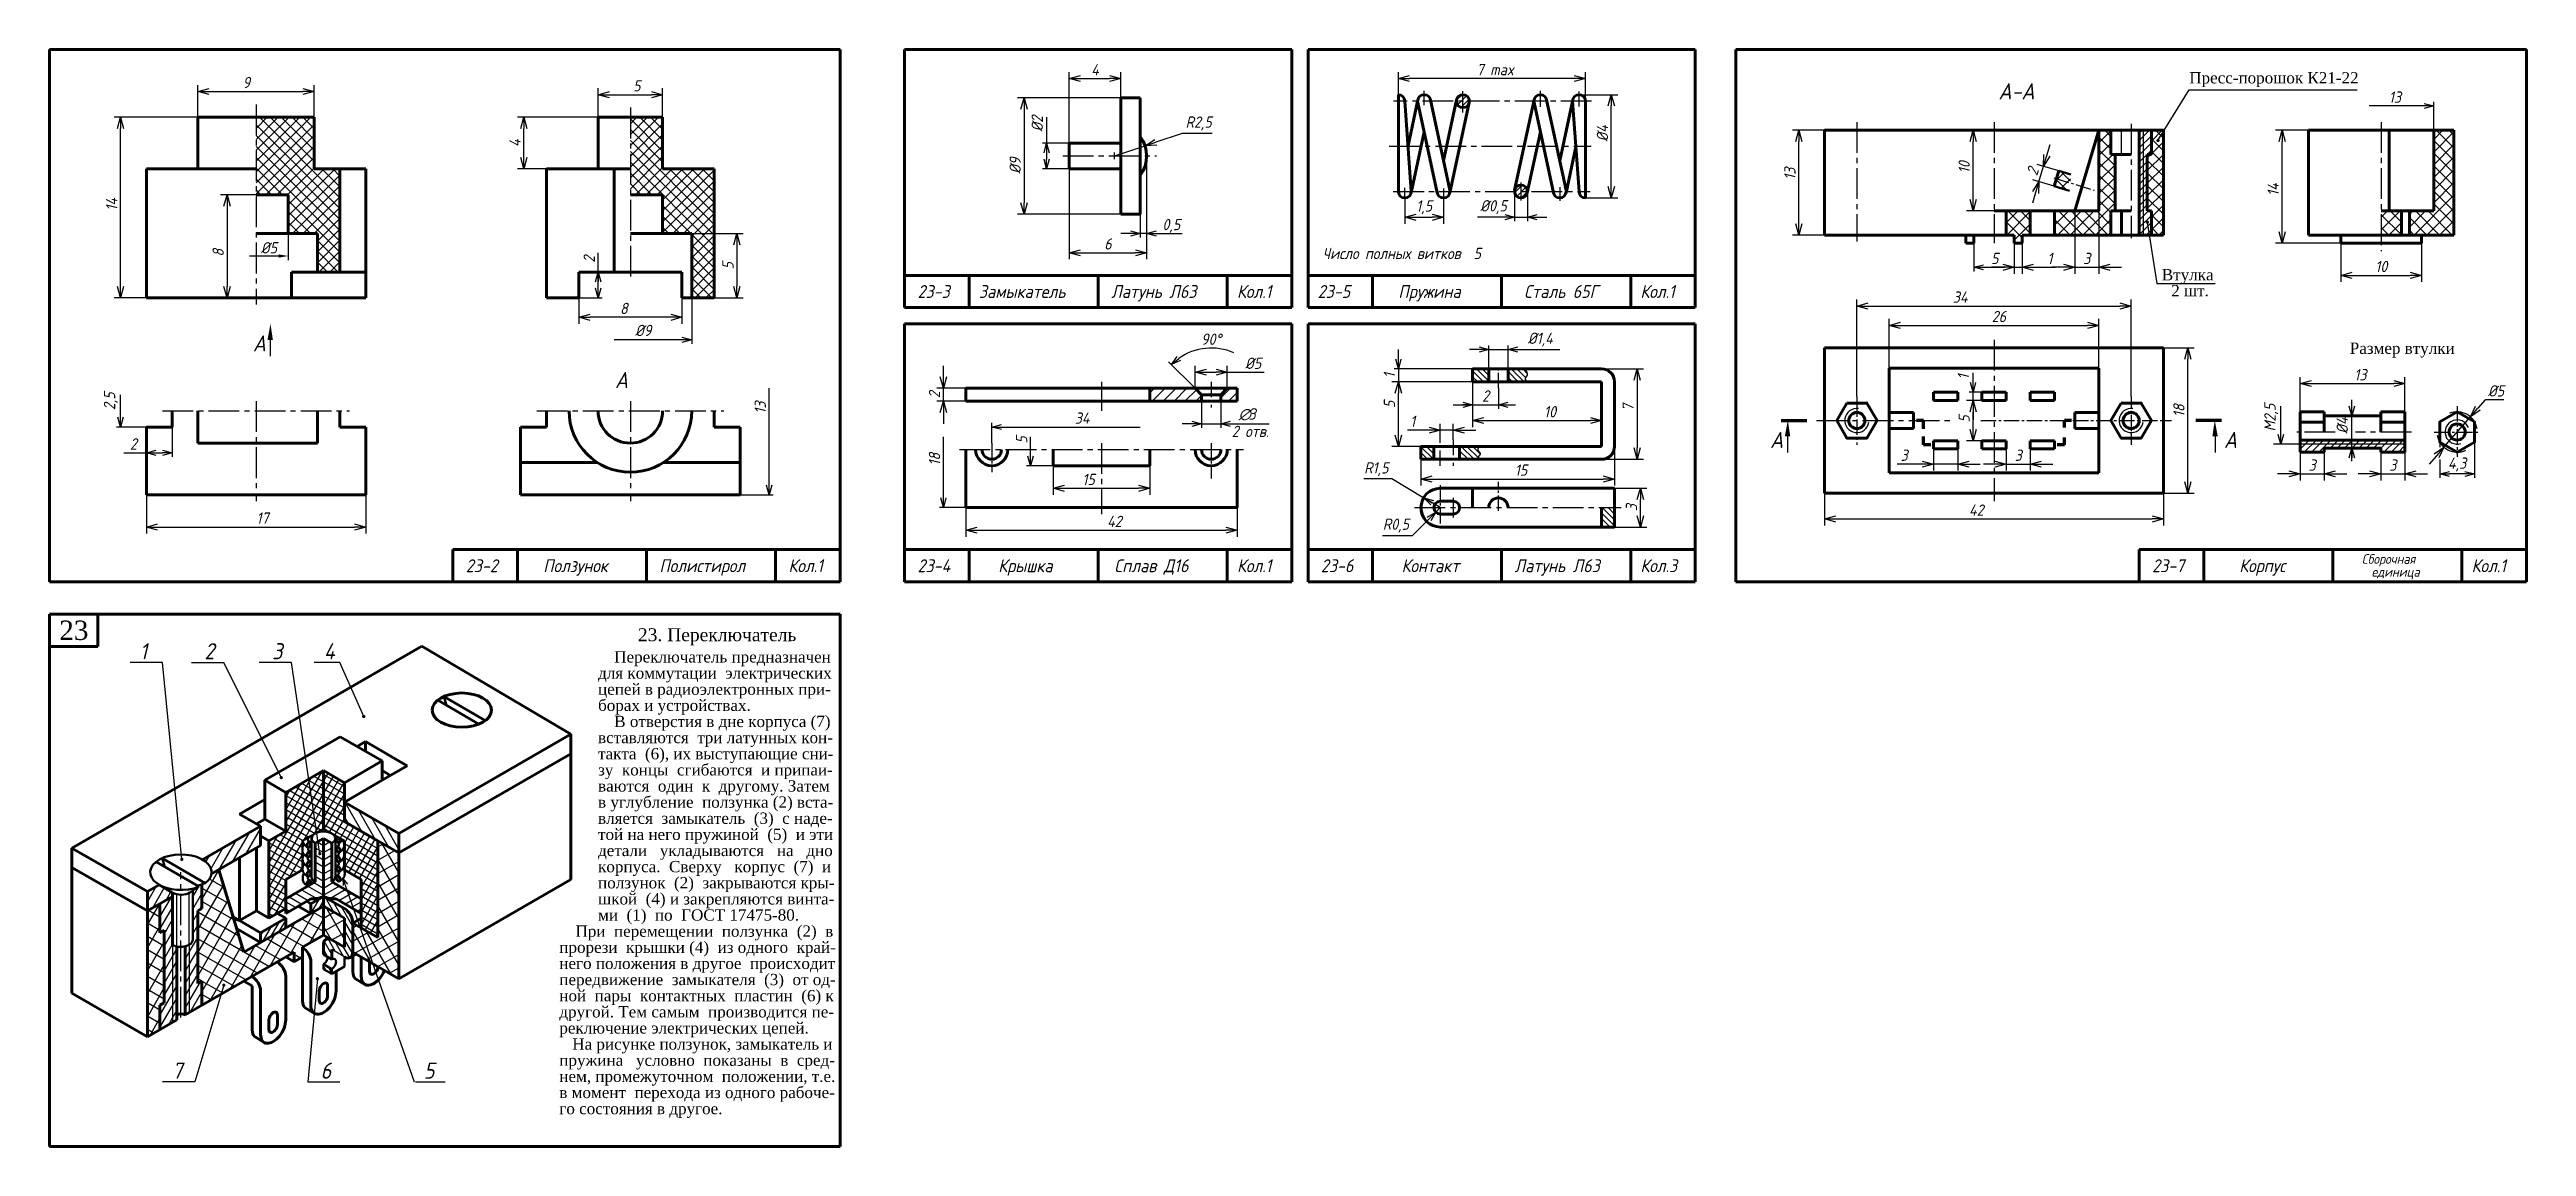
# Model space of a CAD drawing. Header units: millimetres. Extents: x -255 to 513, y 132 to 472.
import ezdxf

# ---------------------------------------------------------------- set-up
doc = ezdxf.new("R2010")
doc.units = ezdxf.units.MM
doc.header["$LTSCALE"] = 0.5
doc.linetypes.add('CENTER2', pattern=[28.575, 19.05, -3.175, 3.175, -3.175])
doc.linetypes.add('осевая2', pattern=[28.575, 19.05, -3.175, 3.175, -3.175])
doc.layers.get('Defpoints').update_dxf_attribs({"color": 5})
doc.styles.get("Standard").update_dxf_attribs({"font": 'isocpeui.ttf', "width": 0.9})
doc.styles.add('стиль1', font='TIMES.TTF')
doc.dimstyles.new('Standart 1', dxfattribs={"dimtxt": 3.5, "dimasz": 3.5, "dimexe": 2, "dimexo": 0, "dimgap": 1, "dimtad": 1, "dimtoh": 1, "dimdec": 0, "dimtxsty": 'Standard', "dimblk": 'OPEN30', "dimcen": 2.5, "dimadec": 0, "dimazin": 0, "dimtfac": 1, "dimtdec": 0, "dimtmove": 0, "dimatfit": 3, "dimldrblk": 'DOTSMALL', "dimfxl": 0, "dimarcsym": 0})
pattern_1 = [(45, (15, -20), (-1.683798, 1.683798), []), (135, (15, -20), (-1.683798, -1.683798), [])]
pattern_2 = [(60, (-313, 112), (-1.237334, 0.714375), [])]

msp = doc.modelspace()

# ---------------------------------------------------------------- texts
at = {"color": 7, "width": 0.9}
for s, height, p in [('А-А', 5, (349, 456.56)), ('0,5', 3.5, (89.88, 416)), ('Число полных витков  5', 3.5, (139.53, 407.05)), ('23-3', 4, (14, 395)), ('Замыкатель', 4, (33, 395)), ('Латунь Л63', 4, (74, 395)), ('Кол.1', 4, (113, 395)), ('23-5', 4, (138, 395)), ('Пружина', 4, (163, 395)), ('Сталь 65Г', 4, (202, 395)), ('Кол.1', 4, (238, 395)), ('А', 5, (-79.77, 367.06)), ('Сборочная', 3, (461.6, 312.59)), ('23-2', 4, (-126, 310)), ('Ползунок', 4, (-102, 310)), ('Полистирол', 4, (-66, 310)), ('Кол.1', 4, (-26, 310)), ('23-4', 4, (14, 310)), ('Крышка', 4, (39, 310)), ('Сплав Д16', 4, (75, 310)), ('Кол.1', 4, (113, 310)), ('23-6', 4, (139, 310)), ('Контакт', 4, (164, 310)), ('Латунь Л63', 4, (199, 310)), ('Кол.3', 4, (238, 310)), ('23-7', 4, (396.6, 310)), ('Корпус', 4, (423.6, 310)), ('единица', 3, (464.6, 308.59)), ('Кол.1', 4, (495.6, 310))]:
    msp.add_text(s, height=height, dxfattribs=at).set_placement(p)
at = {"color": 7, "lineweight": -3, "style": 'стиль1'}
for s, p in [('Пресс-порошок К21-22', (408.1, 461.5)), ('Втулка', (399.61, 400.46)), ('2 шт.', (402.52, 395.53))]:
    msp.add_text(s, height=3.5, dxfattribs=at).set_placement(p)
at = {"color": 7, "lineweight": -3, "width": 0.9}
for s, height, p in [('5', 3.5, (346.68, 405.5)), ('А', 5, (-192, 378.4)), ('∅', 3.5, (113.51, 357.27)), ('3', 3.5, (116.59, 357.27)), ('2 отв.', 3.5, (111.38, 351.9)), ('А', 5, (278.22, 348.5)), ('А', 5, (418.86, 348.5)), ('1', 5, (-227, 283)), ('2', 5, (-207, 283)), ('3', 5, (-186, 283)), ('4', 5, (-170, 283)), ('7', 5, (-217, 153)), ('6', 5, (-171, 153)), ('5', 5, (-139, 153))]:
    msp.add_text(s, height=height, dxfattribs=at).set_placement(p)
at = {"color": 7, "style": 'стиль1'}
for s, height, p in [('Размер втулки', 3.5, (457.84, 377.67)), ('23', 6, (-252, 289)), ('23. Переключатель', 4, (-72.66, 288.62)), ('Переключатель предназначен ', 3.5, (-80, 282)), ('для коммутации  электрических', 3.5, (-85, 277)), ('цепей в радиоэлектронных при-', 3.5, (-85, 272)), ('борах и устройствах.', 3.5, (-85, 267)), ('В отверстия в дне корпуса (7)', 3.5, (-80, 262)), ('такта  (6), их выступающие сни-', 3.5, (-85, 252)), ('вставляются  три латунных кон-', 3.5, (-85, 257)), ('зу  концы  сгибаются  и припаи-', 3.5, (-85, 247)), ('ваются  один  к  другому. Затем', 3.5, (-85, 242)), ('в углубление  ползунка (2) вста-', 3.5, (-85, 237)), ('той на него пружиной  (5)  и эти', 3.5, (-85, 227)), ('вляется  замыкатель  (3)  с наде-', 3.5, (-85, 232)), ('детали   укладываются   на   дно', 3.5, (-85, 222)), ('корпуса.  Сверху   корпус  (7)  и', 3.5, (-85, 217)), ('ползунок  (2)  закрываются кры-', 3.5, (-85, 212)), ('шкой  (4) и закрепляются винта-', 3.5, (-85, 207)), ('При  перемещении  ползунка  (2)  в', 3.5, (-92, 197)), ('ми  (1)  по  ГОСТ 17475-80.', 3.5, (-85, 202)), ('прорези  крышки (4)  из одного  край-', 3.5, (-97, 192)), ('него положения в другое  происходит', 3.5, (-97, 187)), ('передвижение  замыкателя  (3)  от од-', 3.5, (-97, 182)), ('ной  пары  контактных  пластин  (6) к', 3.5, (-97, 177)), ('другой. Тем самым  производится пе-', 3.5, (-97, 172)), ('реключение электрических цепей.', 3.5, (-97, 167)), ('На рисунке ползунок, замыкатель и', 3.5, (-93, 162)), ('пружина   условно  показаны  в  сред-', 3.5, (-97, 157)), ('нем, промежуточном  положении, т.е.', 3.5, (-97, 152)), ('в момент  перехода из одного рабоче-', 3.5, (-97, 147)), ('го состояния в другое.', 3.5, (-97, 142))]:
    msp.add_text(s, height=height, dxfattribs=at).set_placement(p)
at = {"color": 7, "lineweight": -3, "width": 0.9}
msp.add_text('1', height=3.5, rotation=90, dxfattribs=at).set_placement((161.97, 370.15))
at = {"color": 7, "lineweight": -3, "char_height": 3.5, "attachment_point": 5}
for s, insert in [('13', (471.85, 457.25)), ('%%c0,5', (192.49, 423.17)), ('%%c5', (-187, 410.55)), ('%%c9', (-71, 384.93)), ('%%c1,4', (207, 382.1)), ('2', (190.06, 364.62)), ('34', (65, 357.75)), ('2', (-229, 349.75)), ('4,3', (491.12, 343.38))]:
    msp.add_mtext(s, dxfattribs=dict(at, insert=insert))
at = {"color": 7, "lineweight": -3, "char_height": 3.5, "attachment_point": 5, "rotation": 90}
for s, insert in [('%%c2', (51.08, 449)), ('2', (-87.75, 407)), ('1', (338.1, 370.5)), ('2,5', (-236, 363)), ('13', (-34.75, 361)), ('M2,5', (433.52, 357.93)), ('18', (19.25, 345)), ('5', (46.25, 351))]:
    msp.add_mtext(s, dxfattribs=dict(at, insert=insert))
at = {"color": 7, "char_height": 3.5, "attachment_point": 5}
for s, insert in [('90°', (105, 382.21)), ('R1,5', (156.17, 341.93))]:
    msp.add_mtext(s, dxfattribs=dict(at, insert=insert))
at = {"color": 7, "insert": (455.52, 355.45), "char_height": 3.5, "attachment_point": 5, "rotation": 90}
msp.add_mtext('%%c4', dxfattribs=at)

# ---------------------------------------------------------------- blocks, each defined once
blk = doc.blocks.new('_Open30')
at = {"color": 0, "linetype": 'ByBlock', "lineweight": -2}
for p, q in [((-1, 0.27), (0, 0)), ((0, 0), (-1, -0.27)), ((0, 0), (-1, 0))]:
    blk.add_line(p, q, dxfattribs=at)
blk = doc.blocks.new('*D20')
at = {"color": 0, "lineweight": -2}
for p, q in [((-191, 427), (-202, 427)), ((-200, 423.5), (-200, 398.5)), ((-191, 395), (-202, 395))]:
    blk.add_line(p, q, dxfattribs=at)
at = {"layer": 'Defpoints', "color": 0}
for p in [(-191, 427), (-200, 395), (-191, 395)]:
    blk.add_point(p, dxfattribs=at)
at = {"color": 0, "lineweight": -2, "xscale": 3.5, "yscale": 3.5, "zscale": 3.5}
for p, rotation in [((-200, 427), 90), ((-200, 395), 270)]:
    blk.add_blockref('_Open30', p, dxfattribs=dict(at, rotation=rotation))
at = {"color": 0, "lineweight": -3, "insert": (-202.75, 409), "char_height": 3.5, "attachment_point": 5, "rotation": 90}
blk.add_mtext('8', dxfattribs=at)
blk = doc.blocks.new('_DotSmall')
at = {"color": 0, "linetype": 'ByBlock', "const_width": 0.5}
blk.add_lwpolyline([(-0.0625, 0, 1), (0.0625, 0, 1)], format="xyb", close=True, dxfattribs=at)
blk = doc.blocks.new('*D21')
at = {"color": 0, "lineweight": -2}
for p, q in [((-209, 451), (-235, 451)), ((-233, 398.5), (-233, 447.5)), ((-225, 395), (-235, 395))]:
    blk.add_line(p, q, dxfattribs=at)
at = {"layer": 'Defpoints', "color": 0}
for p in [(-233, 451), (-209, 451), (-225, 395)]:
    blk.add_point(p, dxfattribs=at)
at = {"color": 0, "lineweight": -2, "xscale": 3.5, "yscale": 3.5, "zscale": 3.5}
for p, rotation in [((-233, 451), 90), ((-233, 395), 270)]:
    blk.add_blockref('_Open30', p, dxfattribs=dict(at, rotation=rotation))
at = {"color": 0, "lineweight": -3, "insert": (-235.75, 424), "char_height": 3.5, "attachment_point": 5, "rotation": 90}
blk.add_mtext('14', dxfattribs=at)
blk = doc.blocks.new('*D22')
at = {"color": 0, "lineweight": -2}
for p, q in [((-209, 451), (-209, 461)), ((-173, 451), (-173, 461)), ((-205.5, 459), (-176.5, 459))]:
    blk.add_line(p, q, dxfattribs=at)
at = {"layer": 'Defpoints', "color": 0}
for p in [(-173, 459), (-209, 451), (-173, 451)]:
    blk.add_point(p, dxfattribs=at)
at = {"color": 0, "lineweight": -2, "xscale": 3.5, "yscale": 3.5, "zscale": 3.5, "rotation": 180}
blk.add_blockref('_Open30', (-209, 459), dxfattribs=at)
at = {"color": 0, "lineweight": -2, "xscale": 3.5, "yscale": 3.5, "zscale": 3.5}
blk.add_blockref('_Open30', (-173, 459), dxfattribs=at)
at = {"color": 0, "lineweight": -3, "insert": (-194, 461.75), "char_height": 3.5, "attachment_point": 5}
blk.add_mtext('9', dxfattribs=at)
blk = doc.blocks.new('*D23')
at = {"color": 0, "lineweight": -2}
for p, q in [((-225, 334), (-225, 322)), ((-157, 334), (-157, 322)), ((-221.5, 324), (-160.5, 324))]:
    blk.add_line(p, q, dxfattribs=at)
at = {"layer": 'Defpoints', "color": 0}
for p in [(-225, 334), (-157, 334), (-157, 324)]:
    blk.add_point(p, dxfattribs=at)
at = {"color": 0, "lineweight": -2, "xscale": 3.5, "yscale": 3.5, "zscale": 3.5, "rotation": 180}
blk.add_blockref('_Open30', (-225, 324), dxfattribs=at)
at = {"color": 0, "lineweight": -2, "xscale": 3.5, "yscale": 3.5, "zscale": 3.5}
blk.add_blockref('_Open30', (-157, 324), dxfattribs=at)
at = {"color": 0, "lineweight": -3, "insert": (-189, 326.77), "char_height": 3.5, "attachment_point": 5}
blk.add_mtext('17', dxfattribs=at)
blk = doc.blocks.new('*D24')
at = {"color": 0, "lineweight": -2}
for p, q in [((-91, 395), (-91, 387)), ((-59, 395), (-59, 387)), ((-62.5, 389), (-87.5, 389))]:
    blk.add_line(p, q, dxfattribs=at)
at = {"layer": 'Defpoints', "color": 0}
for p in [(-91, 395), (-59, 395), (-91, 389)]:
    blk.add_point(p, dxfattribs=at)
at = {"color": 0, "lineweight": -2, "xscale": 3.5, "yscale": 3.5, "zscale": 3.5, "rotation": 180}
blk.add_blockref('_Open30', (-91, 389), dxfattribs=at)
at = {"color": 0, "lineweight": -2, "xscale": 3.5, "yscale": 3.5, "zscale": 3.5}
blk.add_blockref('_Open30', (-59, 389), dxfattribs=at)
at = {"color": 0, "lineweight": -3, "insert": (-77, 391.75), "char_height": 3.5, "attachment_point": 5}
blk.add_mtext('8', dxfattribs=at)
blk = doc.blocks.new('*D25')
at = {"color": 0, "lineweight": -2}
for p, q in [((-56, 415), (-40, 415)), ((-42, 411.5), (-42, 398.5)), ((-56, 395), (-40, 395))]:
    blk.add_line(p, q, dxfattribs=at)
at = {"layer": 'Defpoints', "color": 0}
for p in [(-56, 415), (-56, 395), (-42, 395)]:
    blk.add_point(p, dxfattribs=at)
at = {"color": 0, "lineweight": -2, "xscale": 3.5, "yscale": 3.5, "zscale": 3.5}
for p, rotation in [((-42, 415), 90), ((-42, 395), 270)]:
    blk.add_blockref('_Open30', p, dxfattribs=dict(at, rotation=rotation))
at = {"color": 0, "lineweight": -3, "insert": (-44.75, 405), "char_height": 3.5, "attachment_point": 5, "rotation": 90}
blk.add_mtext('5', dxfattribs=at)
blk = doc.blocks.new('*D26')
at = {"color": 0, "lineweight": -2}
for p, q in [((-85, 451), (-85, 460)), ((-81.5, 458), (-68.5, 458)), ((-65, 451), (-65, 460))]:
    blk.add_line(p, q, dxfattribs=at)
at = {"layer": 'Defpoints', "color": 0}
for p in [(-65, 458), (-85, 451), (-65, 451)]:
    blk.add_point(p, dxfattribs=at)
at = {"color": 0, "lineweight": -2, "xscale": 3.5, "yscale": 3.5, "zscale": 3.5, "rotation": 180}
blk.add_blockref('_Open30', (-85, 458), dxfattribs=at)
at = {"color": 0, "lineweight": -2, "xscale": 3.5, "yscale": 3.5, "zscale": 3.5}
blk.add_blockref('_Open30', (-65, 458), dxfattribs=at)
at = {"color": 0, "lineweight": -3, "insert": (-73, 460.75), "char_height": 3.5, "attachment_point": 5}
blk.add_mtext('5', dxfattribs=at)
blk = doc.blocks.new('*D27')
at = {"color": 0, "lineweight": -2}
for p, q in [((-85, 451), (-110, 451)), ((-108, 438.5), (-108, 447.5)), ((-101, 435), (-110, 435))]:
    blk.add_line(p, q, dxfattribs=at)
at = {"layer": 'Defpoints', "color": 0}
for p in [(-108, 451), (-85, 451), (-101, 435)]:
    blk.add_point(p, dxfattribs=at)
at = {"color": 0, "lineweight": -2, "xscale": 3.5, "yscale": 3.5, "zscale": 3.5}
for p, rotation in [((-108, 451), 90), ((-108, 435), 270)]:
    blk.add_blockref('_Open30', p, dxfattribs=dict(at, rotation=rotation))
at = {"color": 0, "lineweight": -3, "insert": (-110.75, 443), "char_height": 3.5, "attachment_point": 5, "rotation": 90}
blk.add_mtext('4', dxfattribs=at)
blk = doc.blocks.new('*D28')
at = {"color": 0, "lineweight": -2}
for p, q in [((305.1, 364.5), (305.1, 394.5)), ((308.6, 392.5), (386.6, 392.5)), ((390.1, 364.5), (390.1, 394.5))]:
    blk.add_line(p, q, dxfattribs=at)
at = {"layer": 'Defpoints', "color": 0}
for p in [(390.1, 392.5), (305.1, 364.5), (390.1, 364.5)]:
    blk.add_point(p, dxfattribs=at)
at = {"color": 0, "lineweight": -2, "xscale": 3.5, "yscale": 3.5, "zscale": 3.5, "rotation": 180}
blk.add_blockref('_Open30', (305.1, 392.5), dxfattribs=at)
at = {"color": 0, "lineweight": -2, "xscale": 3.5, "yscale": 3.5, "zscale": 3.5}
blk.add_blockref('_Open30', (390.1, 392.5), dxfattribs=at)
at = {"color": 0, "lineweight": -3, "insert": (337.1, 395.25), "char_height": 3.5, "attachment_point": 5}
blk.add_mtext('34', dxfattribs=at)
blk = doc.blocks.new('*D29')
at = {"color": 0, "lineweight": -2}
for p, q in [((400.1, 379.5), (409.65, 379.5)), ((407.65, 338), (407.65, 376)), ((400.1, 334.5), (409.65, 334.5))]:
    blk.add_line(p, q, dxfattribs=at)
at = {"layer": 'Defpoints', "color": 0}
for p in [(400.1, 379.5), (407.65, 379.5), (400.1, 334.5)]:
    blk.add_point(p, dxfattribs=at)
at = {"color": 0, "lineweight": -2, "xscale": 3.5, "yscale": 3.5, "zscale": 3.5}
for p, rotation in [((407.65, 379.5), 90), ((407.65, 334.5), 270)]:
    blk.add_blockref('_Open30', p, dxfattribs=dict(at, rotation=rotation))
at = {"color": 0, "lineweight": -3, "insert": (404.9, 360.05), "char_height": 3.5, "attachment_point": 5, "rotation": 90}
blk.add_mtext('18', dxfattribs=at)
blk = doc.blocks.new('*D30')
at = {"color": 0, "lineweight": -2}
for p, q in [((353.85, 412), (353.85, 402.5)), ((356.35, 412), (356.35, 402.5)), ((350.35, 404.5), (346.85, 404.5)), ((353.85, 404.5), (356.35, 404.5)), ((359.85, 404.5), (366.5, 404.5))]:
    blk.add_line(p, q, dxfattribs=at)
at = {"layer": 'Defpoints', "color": 0}
for p in [(353.85, 412), (356.35, 412), (356.35, 404.5)]:
    blk.add_point(p, dxfattribs=at)
at = {"color": 0, "lineweight": -2, "xscale": 3.5, "yscale": 3.5, "zscale": 3.5}
blk.add_blockref('_Open30', (353.85, 404.5), dxfattribs=at)
at = {"color": 0, "lineweight": -2, "xscale": 3.5, "yscale": 3.5, "zscale": 3.5, "rotation": 180}
blk.add_blockref('_Open30', (356.35, 404.5), dxfattribs=at)
at = {"color": 0, "lineweight": -3, "insert": (364.92, 407.25), "char_height": 3.5, "attachment_point": 5}
blk.add_mtext('1', dxfattribs=at)
blk = doc.blocks.new('*D31')
at = {"color": 0, "lineweight": -2}
for p, q in [((372.6, 422), (372.6, 402.5)), ((380.1, 422), (380.1, 402.5)), ((369.1, 404.5), (365.6, 404.5)), ((372.6, 404.5), (380.1, 404.5)), ((383.6, 404.5), (387.1, 404.5))]:
    blk.add_line(p, q, dxfattribs=at)
at = {"layer": 'Defpoints', "color": 0}
for p in [(372.6, 422), (380.1, 422), (380.1, 404.5)]:
    blk.add_point(p, dxfattribs=at)
at = {"color": 0, "lineweight": -2, "xscale": 3.5, "yscale": 3.5, "zscale": 3.5}
blk.add_blockref('_Open30', (372.6, 404.5), dxfattribs=at)
at = {"color": 0, "lineweight": -2, "xscale": 3.5, "yscale": 3.5, "zscale": 3.5, "rotation": 180}
blk.add_blockref('_Open30', (380.1, 404.5), dxfattribs=at)
at = {"color": 0, "lineweight": -3, "insert": (376.35, 407.25), "char_height": 3.5, "attachment_point": 5}
blk.add_mtext('3', dxfattribs=at)
blk = doc.blocks.new('*D32')
at = {"color": 0, "lineweight": -2}
for p, q in [((347.6, 447), (339.1, 447)), ((341.1, 425.5), (341.1, 443.5)), ((347.6, 422), (339.1, 422))]:
    blk.add_line(p, q, dxfattribs=at)
at = {"layer": 'Defpoints', "color": 0}
for p in [(341.1, 447), (347.6, 447), (347.6, 422)]:
    blk.add_point(p, dxfattribs=at)
at = {"color": 0, "lineweight": -2, "xscale": 3.5, "yscale": 3.5, "zscale": 3.5}
for p, rotation in [((341.1, 447), 90), ((341.1, 422), 270)]:
    blk.add_blockref('_Open30', p, dxfattribs=dict(at, rotation=rotation))
at = {"color": 0, "lineweight": -3, "insert": (338.35, 435.5), "char_height": 3.5, "attachment_point": 5, "rotation": 90}
blk.add_mtext('10', dxfattribs=at)
blk = doc.blocks.new('*D33')
at = {"color": 0, "lineweight": -2}
for p, q in [((295.1, 447), (285.1, 447)), ((287.1, 418), (287.1, 443.5)), ((295.1, 414.5), (285.1, 414.5))]:
    blk.add_line(p, q, dxfattribs=at)
at = {"layer": 'Defpoints', "color": 0}
for p in [(287.1, 447), (295.1, 447), (295.1, 414.5)]:
    blk.add_point(p, dxfattribs=at)
at = {"color": 0, "lineweight": -2, "xscale": 3.5, "yscale": 3.5, "zscale": 3.5}
for p, rotation in [((287.1, 447), 90), ((287.1, 414.5), 270)]:
    blk.add_blockref('_Open30', p, dxfattribs=dict(at, rotation=rotation))
at = {"color": 0, "lineweight": -3, "insert": (284.35, 433.5), "char_height": 3.5, "attachment_point": 5, "rotation": 90}
blk.add_mtext('13', dxfattribs=at)
blk = doc.blocks.new('*D34')
at = {"color": 0, "lineweight": -2}
for p, q in [((315.1, 373.25), (315.1, 388.5)), ((318.6, 386.5), (376.6, 386.5)), ((380.1, 373.25), (380.1, 388.5))]:
    blk.add_line(p, q, dxfattribs=at)
at = {"layer": 'Defpoints', "color": 0}
for p in [(380.1, 386.5), (315.1, 373.25), (380.1, 373.25)]:
    blk.add_point(p, dxfattribs=at)
at = {"color": 0, "lineweight": -2, "xscale": 3.5, "yscale": 3.5, "zscale": 3.5, "rotation": 180}
blk.add_blockref('_Open30', (315.1, 386.5), dxfattribs=at)
at = {"color": 0, "lineweight": -2, "xscale": 3.5, "yscale": 3.5, "zscale": 3.5}
blk.add_blockref('_Open30', (380.1, 386.5), dxfattribs=at)
at = {"color": 0, "lineweight": -3, "insert": (349.1, 389.25), "char_height": 3.5, "attachment_point": 5}
blk.add_mtext('26', dxfattribs=at)
blk = doc.blocks.new('*D35')
at = {"color": 0, "lineweight": -2}
for p, q in [((295.1, 334.5), (295.1, 324.5)), ((400.1, 334.5), (400.1, 324.5)), ((298.6, 326.5), (396.6, 326.5))]:
    blk.add_line(p, q, dxfattribs=at)
at = {"layer": 'Defpoints', "color": 0}
for p in [(295.1, 334.5), (400.1, 334.5), (400.1, 326.5)]:
    blk.add_point(p, dxfattribs=at)
at = {"color": 0, "lineweight": -2, "xscale": 3.5, "yscale": 3.5, "zscale": 3.5, "rotation": 180}
blk.add_blockref('_Open30', (295.1, 326.5), dxfattribs=at)
at = {"color": 0, "lineweight": -2, "xscale": 3.5, "yscale": 3.5, "zscale": 3.5}
blk.add_blockref('_Open30', (400.1, 326.5), dxfattribs=at)
at = {"color": 0, "lineweight": -3, "insert": (342.1, 329.25), "char_height": 3.5, "attachment_point": 5}
blk.add_mtext('42', dxfattribs=at)
blk = doc.blocks.new('*D36')
at = {"color": 0, "lineweight": -2}
for p, q in [((455.1, 412), (455.1, 400)), ((480.1, 412), (480.1, 400)), ((458.6, 402), (476.6, 402))]:
    blk.add_line(p, q, dxfattribs=at)
at = {"layer": 'Defpoints', "color": 0}
for p in [(455.1, 412), (480.1, 412), (480.1, 402)]:
    blk.add_point(p, dxfattribs=at)
at = {"color": 0, "lineweight": -2, "xscale": 3.5, "yscale": 3.5, "zscale": 3.5, "rotation": 180}
blk.add_blockref('_Open30', (455.1, 402), dxfattribs=at)
at = {"color": 0, "lineweight": -2, "xscale": 3.5, "yscale": 3.5, "zscale": 3.5}
blk.add_blockref('_Open30', (480.1, 402), dxfattribs=at)
at = {"color": 0, "lineweight": -3, "insert": (467.6, 404.75), "char_height": 3.5, "attachment_point": 5}
blk.add_mtext('10', dxfattribs=at)
blk = doc.blocks.new('*D37')
at = {"color": 0, "lineweight": -2}
for p, q in [((363.95, 439.18), (364.95, 442.53)), ((366.22, 429.62), (359.59, 431.61)), ((367.66, 434.41), (361.02, 436.4)), ((361.5, 431.04), (362.94, 435.83)), ((360.5, 427.69), (359.49, 424.33))]:
    blk.add_line(p, q, dxfattribs=at)
at = {"layer": 'Defpoints', "color": 0}
for p in [(362.94, 435.83), (367.66, 434.41), (366.22, 429.62)]:
    blk.add_point(p, dxfattribs=at)
at = {"color": 0, "lineweight": -2, "xscale": 3.5, "yscale": 3.5, "zscale": 3.5}
for p, rotation in [((362.94, 435.83), 253.3007557660061), ((361.5, 431.04), 73.30075576600613)]:
    blk.add_blockref('_Open30', p, dxfattribs=dict(at, rotation=rotation))
at = {"color": 0, "lineweight": -3, "insert": (359.59, 434.22), "char_height": 3.5, "attachment_point": 5, "rotation": 73.30076}
blk.add_mtext('2', dxfattribs=at)
blk = doc.blocks.new('*D38')
at = {"color": 0, "lineweight": -2}
for p, q in [((343.85, 363.25), (339.1, 363.25)), ((341.1, 354.25), (341.1, 359.75)), ((343.85, 350.75), (339.1, 350.75))]:
    blk.add_line(p, q, dxfattribs=at)
at = {"layer": 'Defpoints', "color": 0}
for p in [(341.1, 363.25), (343.85, 363.25), (343.85, 350.75)]:
    blk.add_point(p, dxfattribs=at)
at = {"color": 0, "lineweight": -2, "xscale": 3.5, "yscale": 3.5, "zscale": 3.5}
for p, rotation in [((341.1, 363.25), 90), ((341.1, 350.75), 270)]:
    blk.add_blockref('_Open30', p, dxfattribs=dict(at, rotation=rotation))
at = {"color": 0, "lineweight": -3, "insert": (338.35, 357.5), "char_height": 3.5, "attachment_point": 5, "rotation": 90}
blk.add_mtext('5', dxfattribs=at)
blk = doc.blocks.new('*D39')
at = {"color": 0, "lineweight": -2}
for p, q in [((351.35, 348.25), (351.35, 341.49)), ((358.85, 348.25), (358.85, 341.49)), ((347.85, 343.49), (344.35, 343.49)), ((351.35, 343.49), (358.85, 343.49)), ((362.35, 343.49), (365.85, 343.49))]:
    blk.add_line(p, q, dxfattribs=at)
at = {"layer": 'Defpoints', "color": 0}
for p in [(351.35, 348.25), (358.85, 348.25), (358.85, 343.49)]:
    blk.add_point(p, dxfattribs=at)
at = {"color": 0, "lineweight": -2, "xscale": 3.5, "yscale": 3.5, "zscale": 3.5}
blk.add_blockref('_Open30', (351.35, 343.49), dxfattribs=at)
at = {"color": 0, "lineweight": -2, "xscale": 3.5, "yscale": 3.5, "zscale": 3.5, "rotation": 180}
blk.add_blockref('_Open30', (358.85, 343.49), dxfattribs=at)
at = {"color": 0, "lineweight": -3, "insert": (355.1, 346.24), "char_height": 3.5, "attachment_point": 5}
blk.add_mtext('3', dxfattribs=at)
blk = doc.blocks.new('*D40')
at = {"color": 0, "lineweight": -2}
for p, q in [((328.85, 348.25), (328.85, 341.5)), ((336.35, 348.25), (336.35, 341.5)), ((325.35, 343.5), (317.62, 343.5)), ((336.35, 343.5), (328.85, 343.5)), ((339.85, 343.5), (343.35, 343.5))]:
    blk.add_line(p, q, dxfattribs=at)
at = {"layer": 'Defpoints', "color": 0}
for p in [(328.85, 348.25), (336.35, 348.25), (336.35, 343.5)]:
    blk.add_point(p, dxfattribs=at)
at = {"color": 0, "lineweight": -2, "xscale": 3.5, "yscale": 3.5, "zscale": 3.5}
blk.add_blockref('_Open30', (328.85, 343.5), dxfattribs=at)
at = {"color": 0, "lineweight": -2, "xscale": 3.5, "yscale": 3.5, "zscale": 3.5, "rotation": 180}
blk.add_blockref('_Open30', (336.35, 343.5), dxfattribs=at)
at = {"color": 0, "lineweight": -3, "insert": (319.74, 346.25), "char_height": 3.5, "attachment_point": 5}
blk.add_mtext('3', dxfattribs=at)
blk = doc.blocks.new('*D41')
at = {"color": 0, "lineweight": -2}
for p, q in [((445.1, 447), (434.87, 447)), ((436.87, 415.5), (436.87, 443.5)), ((455.1, 412), (434.87, 412))]:
    blk.add_line(p, q, dxfattribs=at)
at = {"layer": 'Defpoints', "color": 0}
for p in [(436.87, 447), (445.1, 447), (455.1, 412)]:
    blk.add_point(p, dxfattribs=at)
at = {"color": 0, "lineweight": -2, "xscale": 3.5, "yscale": 3.5, "zscale": 3.5}
for p, rotation in [((436.87, 447), 90), ((436.87, 412), 270)]:
    blk.add_blockref('_Open30', p, dxfattribs=dict(at, rotation=rotation))
at = {"color": 0, "lineweight": -3, "insert": (434.12, 428.58), "char_height": 3.5, "attachment_point": 5, "rotation": 90}
blk.add_mtext('14', dxfattribs=at)
blk = doc.blocks.new('*D42')
at = {"color": 0, "lineweight": -2}
for p, q in [((442.45, 359.7), (442.45, 370.45)), ((445.95, 368.45), (471.45, 368.45)), ((474.95, 359.7), (474.95, 370.45))]:
    blk.add_line(p, q, dxfattribs=at)
at = {"layer": 'Defpoints', "color": 0}
for p in [(474.95, 368.45), (442.45, 359.7), (474.95, 359.7)]:
    blk.add_point(p, dxfattribs=at)
at = {"color": 0, "lineweight": -2, "xscale": 3.5, "yscale": 3.5, "zscale": 3.5, "rotation": 180}
blk.add_blockref('_Open30', (442.45, 368.45), dxfattribs=at)
at = {"color": 0, "lineweight": -2, "xscale": 3.5, "yscale": 3.5, "zscale": 3.5}
blk.add_blockref('_Open30', (474.95, 368.45), dxfattribs=at)
at = {"color": 0, "lineweight": -3, "insert": (461.13, 371.2), "char_height": 3.5, "attachment_point": 5}
blk.add_mtext('13', dxfattribs=at)
blk = doc.blocks.new('*D43')
at = {"color": 0, "lineweight": -2}
for p, q in [((442.45, 347.2), (442.45, 338.45)), ((449.95, 347.2), (449.95, 338.45)), ((438.95, 340.45), (435.45, 340.45)), ((442.45, 340.45), (449.95, 340.45)), ((453.45, 340.45), (456.95, 340.45))]:
    blk.add_line(p, q, dxfattribs=at)
at = {"layer": 'Defpoints', "color": 0}
for p in [(442.45, 347.2), (449.95, 347.2), (449.95, 340.45)]:
    blk.add_point(p, dxfattribs=at)
at = {"color": 0, "lineweight": -2, "xscale": 3.5, "yscale": 3.5, "zscale": 3.5}
blk.add_blockref('_Open30', (442.45, 340.45), dxfattribs=at)
at = {"color": 0, "lineweight": -2, "xscale": 3.5, "yscale": 3.5, "zscale": 3.5, "rotation": 180}
blk.add_blockref('_Open30', (449.95, 340.45), dxfattribs=at)
at = {"color": 0, "lineweight": -3, "insert": (446.2, 343.2), "char_height": 3.5, "attachment_point": 5}
blk.add_mtext('3', dxfattribs=at)
blk = doc.blocks.new('*D44')
at = {"color": 0, "lineweight": -2}
for p, q in [((467.45, 347.2), (467.45, 338.45)), ((474.95, 347.2), (474.95, 338.45)), ((463.95, 340.45), (460.45, 340.45)), ((467.45, 340.45), (474.95, 340.45)), ((478.45, 340.45), (481.95, 340.45))]:
    blk.add_line(p, q, dxfattribs=at)
at = {"layer": 'Defpoints', "color": 0}
for p in [(467.45, 347.2), (474.95, 347.2), (474.95, 340.45)]:
    blk.add_point(p, dxfattribs=at)
at = {"color": 0, "lineweight": -2, "xscale": 3.5, "yscale": 3.5, "zscale": 3.5}
blk.add_blockref('_Open30', (467.45, 340.45), dxfattribs=at)
at = {"color": 0, "lineweight": -2, "xscale": 3.5, "yscale": 3.5, "zscale": 3.5, "rotation": 180}
blk.add_blockref('_Open30', (474.95, 340.45), dxfattribs=at)
at = {"color": 0, "lineweight": -3, "insert": (471.2, 343.2), "char_height": 3.5, "attachment_point": 5}
blk.add_mtext('3', dxfattribs=at)
blk = doc.blocks.new('*D45')
at = {"color": 0, "lineweight": -2}
for p, q in [((499.81, 363.45), (497.51, 360.81)), ((505.54, 363.45), (499.81, 363.45)), ((487.02, 348.73), (495.22, 358.17)), ((484.72, 346.09), (482.43, 343.45))]:
    blk.add_line(p, q, dxfattribs=at)
at = {"layer": 'Defpoints', "color": 0}
for p in [(495.22, 358.17), (487.02, 348.73)]:
    blk.add_point(p, dxfattribs=at)
at = {"color": 0, "lineweight": -2, "xscale": 3.5, "yscale": 3.5, "zscale": 3.5}
for p, rotation in [((495.22, 358.17), 229.0245568401953), ((487.02, 348.73), 49.0245568401953)]:
    blk.add_blockref('_Open30', p, dxfattribs=dict(at, rotation=rotation))
at = {"color": 0, "lineweight": -3, "insert": (503.17, 366.2), "char_height": 3.5, "attachment_point": 5}
blk.add_mtext('%%c5', dxfattribs=at)
blk = doc.blocks.new('*D2')
at = {"color": 0, "lineweight": -2}
for p, q in [((186, 369), (161, 369)), ((163, 352.5), (163, 365.5)), ((170, 349), (161, 349))]:
    blk.add_line(p, q, dxfattribs=at)
at = {"layer": 'Defpoints', "color": 0}
for p in [(163, 369), (186, 369), (170, 349)]:
    blk.add_point(p, dxfattribs=at)
at = {"color": 0, "lineweight": -2, "xscale": 3.5, "yscale": 3.5, "zscale": 3.5}
for p, rotation in [((163, 369), 90), ((163, 349), 270)]:
    blk.add_blockref('_Open30', p, dxfattribs=dict(at, rotation=rotation))
at = {"color": 0, "lineweight": -3, "insert": (160.25, 362), "char_height": 3.5, "attachment_point": 5, "rotation": 90}
blk.add_mtext('5', dxfattribs=at)
blk = doc.blocks.new('*D3')
at = {"color": 0, "lineweight": -2}
for p, q in [((230, 336), (240, 336)), ((238, 327.5), (238, 332.5)), ((230, 324), (240, 324))]:
    blk.add_line(p, q, dxfattribs=at)
at = {"layer": 'Defpoints', "color": 0}
for p in [(230, 336), (238, 336), (230, 324)]:
    blk.add_point(p, dxfattribs=at)
at = {"color": 0, "lineweight": -2, "xscale": 3.5, "yscale": 3.5, "zscale": 3.5}
for p, rotation in [((238, 336), 90), ((238, 324), 270)]:
    blk.add_blockref('_Open30', p, dxfattribs=dict(at, rotation=rotation))
at = {"color": 0, "lineweight": -3, "insert": (235.25, 330), "char_height": 3.5, "attachment_point": 5, "rotation": 90}
blk.add_mtext('3', dxfattribs=at)
blk = doc.blocks.new('*D4')
at = {"color": 0, "lineweight": -2}
for p, q in [((77, 457), (45, 457)), ((47, 453.5), (47, 424.5)), ((77, 421), (45, 421))]:
    blk.add_line(p, q, dxfattribs=at)
at = {"layer": 'Defpoints', "color": 0}
for p in [(77, 457), (47, 421), (77, 421)]:
    blk.add_point(p, dxfattribs=at)
at = {"color": 0, "lineweight": -2, "xscale": 3.5, "yscale": 3.5, "zscale": 3.5}
for p, rotation in [((47, 457), 90), ((47, 421), 270)]:
    blk.add_blockref('_Open30', p, dxfattribs=dict(at, rotation=rotation))
at = {"color": 0, "lineweight": -3, "insert": (44.25, 436), "char_height": 3.5, "attachment_point": 5, "rotation": 90}
blk.add_mtext('%%c9', dxfattribs=at)
blk = doc.blocks.new('*D5')
at = {"color": 0, "lineweight": -2}
for p, q in [((85, 439), (85, 407)), ((61, 435), (61, 407)), ((64.5, 409), (81.5, 409))]:
    blk.add_line(p, q, dxfattribs=at)
at = {"layer": 'Defpoints', "color": 0}
for p in [(85, 439), (61, 435), (85, 409)]:
    blk.add_point(p, dxfattribs=at)
at = {"color": 0, "lineweight": -2, "xscale": 3.5, "yscale": 3.5, "zscale": 3.5, "rotation": 180}
blk.add_blockref('_Open30', (61, 409), dxfattribs=at)
at = {"color": 0, "lineweight": -2, "xscale": 3.5, "yscale": 3.5, "zscale": 3.5}
blk.add_blockref('_Open30', (85, 409), dxfattribs=at)
at = {"color": 0, "lineweight": -3, "insert": (73, 411.75), "char_height": 3.5, "attachment_point": 5}
blk.add_mtext('6', dxfattribs=at)
blk = doc.blocks.new('*D6')
at = {"color": 0, "lineweight": -2}
for p, q in [((61, 443), (61, 465)), ((64.5, 463), (73.5, 463)), ((77, 457), (77, 465))]:
    blk.add_line(p, q, dxfattribs=at)
at = {"layer": 'Defpoints', "color": 0}
for p in [(77, 463), (77, 457), (61, 443)]:
    blk.add_point(p, dxfattribs=at)
at = {"color": 0, "lineweight": -2, "xscale": 3.5, "yscale": 3.5, "zscale": 3.5, "rotation": 180}
blk.add_blockref('_Open30', (61, 463), dxfattribs=at)
at = {"color": 0, "lineweight": -2, "xscale": 3.5, "yscale": 3.5, "zscale": 3.5}
blk.add_blockref('_Open30', (77, 463), dxfattribs=at)
at = {"color": 0, "lineweight": -3, "insert": (69, 465.75), "char_height": 3.5, "attachment_point": 5}
blk.add_mtext('4', dxfattribs=at)
blk = doc.blocks.new('*D7')
at = {"color": 0, "lineweight": -2}
for p, q in [((230, 349), (230, 336.88)), ((170, 345), (170, 336.88)), ((173.5, 338.88), (226.5, 338.88))]:
    blk.add_line(p, q, dxfattribs=at)
at = {"layer": 'Defpoints', "color": 0}
for p in [(230, 349), (170, 345), (230, 338.88)]:
    blk.add_point(p, dxfattribs=at)
at = {"color": 0, "lineweight": -2, "xscale": 3.5, "yscale": 3.5, "zscale": 3.5, "rotation": 180}
blk.add_blockref('_Open30', (170, 338.88), dxfattribs=at)
at = {"color": 0, "lineweight": -2, "xscale": 3.5, "yscale": 3.5, "zscale": 3.5}
blk.add_blockref('_Open30', (230, 338.88), dxfattribs=at)
at = {"color": 0, "lineweight": -3, "insert": (201.01, 341.63), "char_height": 3.5, "attachment_point": 5}
blk.add_mtext('15', dxfattribs=at)
blk = doc.blocks.new('*D8')
at = {"color": 0, "lineweight": -2}
for p, q in [((186, 360.62), (186, 355)), ((189.5, 357), (222.5, 357)), ((226, 360.62), (226, 355))]:
    blk.add_line(p, q, dxfattribs=at)
at = {"layer": 'Defpoints', "color": 0}
for p in [(186, 360.62), (226, 360.62), (226, 357)]:
    blk.add_point(p, dxfattribs=at)
at = {"color": 0, "lineweight": -2, "xscale": 3.5, "yscale": 3.5, "zscale": 3.5, "rotation": 180}
blk.add_blockref('_Open30', (186, 357), dxfattribs=at)
at = {"color": 0, "lineweight": -2, "xscale": 3.5, "yscale": 3.5, "zscale": 3.5}
blk.add_blockref('_Open30', (226, 357), dxfattribs=at)
at = {"color": 0, "lineweight": -3, "insert": (210, 359.75), "char_height": 3.5, "attachment_point": 5}
blk.add_mtext('10', dxfattribs=at)
blk = doc.blocks.new('*D9')
at = {"color": 0, "lineweight": -2}
for p, q in [((226, 373), (239, 373)), ((237, 369.5), (237, 348.5)), ((226, 345), (239, 345))]:
    blk.add_line(p, q, dxfattribs=at)
at = {"layer": 'Defpoints', "color": 0}
for p in [(226, 373), (226, 345), (237, 345)]:
    blk.add_point(p, dxfattribs=at)
at = {"color": 0, "lineweight": -2, "xscale": 3.5, "yscale": 3.5, "zscale": 3.5}
for p, rotation in [((237, 373), 90), ((237, 345), 270)]:
    blk.add_blockref('_Open30', p, dxfattribs=dict(at, rotation=rotation))
at = {"color": 0, "lineweight": -3, "insert": (234.23, 361), "char_height": 3.5, "attachment_point": 5, "rotation": 90}
blk.add_mtext('7', dxfattribs=at)
blk = doc.blocks.new('*D10')
at = {"color": 0, "lineweight": -2}
for p, q in [((167.37, 321.37), (172.46, 326.46)), ((176, 330), (174.59, 328.59)), ((158.12, 321.37), (167.37, 321.37))]:
    blk.add_line(p, q, dxfattribs=at)
at = {"layer": 'Defpoints', "color": 0}
for p in [(174.59, 328.59), (176, 330)]:
    blk.add_point(p, dxfattribs=at)
at = {"color": 0, "lineweight": -2, "xscale": 3, "yscale": 3, "zscale": 3, "rotation": 45.00000000000176}
blk.add_blockref('_Open30', (174.59, 328.59), dxfattribs=at)
at = {"color": 0, "lineweight": -3, "insert": (162.25, 324.47), "char_height": 3.5, "attachment_point": 5}
blk.add_mtext('R0,5', dxfattribs=at)
blk = doc.blocks.new('*D11')
at = {"color": 0, "lineweight": -2}
for p, q in [((172.5, 354), (165.86, 354)), ((176, 351), (176, 356)), ((180, 354), (176, 354)), ((180, 351), (180, 356)), ((183.5, 354), (187, 354))]:
    blk.add_line(p, q, dxfattribs=at)
at = {"layer": 'Defpoints', "color": 0}
for p in [(180, 354), (176, 351), (180, 351)]:
    blk.add_point(p, dxfattribs=at)
at = {"color": 0, "lineweight": -2, "xscale": 3.5, "yscale": 3.5, "zscale": 3.5}
blk.add_blockref('_Open30', (176, 354), dxfattribs=at)
at = {"color": 0, "lineweight": -2, "xscale": 3.5, "yscale": 3.5, "zscale": 3.5, "rotation": 180}
blk.add_blockref('_Open30', (180, 354), dxfattribs=at)
at = {"color": 0, "lineweight": -3, "insert": (167.43, 356.75), "char_height": 3.5, "attachment_point": 5}
blk.add_mtext('1', dxfattribs=at)
blk = doc.blocks.new('*D12')
at = {"color": 0, "lineweight": -2}
for p, q in [((29, 330), (29, 321)), ((32.5, 323), (109.5, 323)), ((113, 330), (113, 321))]:
    blk.add_line(p, q, dxfattribs=at)
at = {"layer": 'Defpoints', "color": 0}
for p in [(29, 330), (113, 330), (113, 323)]:
    blk.add_point(p, dxfattribs=at)
at = {"color": 0, "lineweight": -2, "xscale": 3.5, "yscale": 3.5, "zscale": 3.5, "rotation": 180}
blk.add_blockref('_Open30', (29, 323), dxfattribs=at)
at = {"color": 0, "lineweight": -2, "xscale": 3.5, "yscale": 3.5, "zscale": 3.5}
blk.add_blockref('_Open30', (113, 323), dxfattribs=at)
at = {"color": 0, "lineweight": -3, "insert": (75, 325.75), "char_height": 3.5, "attachment_point": 5}
blk.add_mtext('42', dxfattribs=at)
blk = doc.blocks.new('*D13')
at = {"color": 0, "lineweight": -2}
for p, q in [((22, 370.5), (22, 374)), ((29, 367), (20, 367)), ((29, 363), (20, 363)), ((22, 363), (22, 367)), ((22, 359.5), (22, 356))]:
    blk.add_line(p, q, dxfattribs=at)
at = {"layer": 'Defpoints', "color": 0}
for p in [(22, 367), (29, 367), (29, 363)]:
    blk.add_point(p, dxfattribs=at)
at = {"color": 0, "lineweight": -2, "xscale": 3.5, "yscale": 3.5, "zscale": 3.5}
for p, rotation in [((22, 367), 270), ((22, 363), 90)]:
    blk.add_blockref('_Open30', p, dxfattribs=dict(at, rotation=rotation))
at = {"color": 0, "lineweight": -3, "insert": (19.25, 365), "char_height": 3.5, "attachment_point": 5, "rotation": 90}
blk.add_mtext('2', dxfattribs=at)
blk = doc.blocks.new('*D14')
at = {"color": 0, "lineweight": -2}
for p, q in [((100, 367), (100, 374)), ((103.5, 372), (106.5, 372)), ((110, 367), (110, 374)), ((110, 372), (121.37, 372))]:
    blk.add_line(p, q, dxfattribs=at)
at = {"layer": 'Defpoints', "color": 0}
for p in [(110, 372), (100, 367), (110, 367)]:
    blk.add_point(p, dxfattribs=at)
at = {"color": 0, "lineweight": -2, "xscale": 3.5, "yscale": 3.5, "zscale": 3.5, "rotation": 180}
blk.add_blockref('_Open30', (100, 372), dxfattribs=at)
at = {"color": 0, "lineweight": -2, "xscale": 3.5, "yscale": 3.5, "zscale": 3.5}
blk.add_blockref('_Open30', (110, 372), dxfattribs=at)
at = {"color": 0, "lineweight": -3, "insert": (118, 374.75), "char_height": 3.5, "attachment_point": 5}
blk.add_mtext('%%c5', dxfattribs=at)
blk = doc.blocks.new('*D15')
at = {"color": 0, "lineweight": -2}
for p, q in [((56, 343), (56, 334)), ((86, 343), (86, 334)), ((59.5, 336), (82.5, 336))]:
    blk.add_line(p, q, dxfattribs=at)
at = {"layer": 'Defpoints', "color": 0}
for p in [(56, 343), (86, 343), (86, 336)]:
    blk.add_point(p, dxfattribs=at)
at = {"color": 0, "lineweight": -2, "xscale": 3.5, "yscale": 3.5, "zscale": 3.5, "rotation": 180}
blk.add_blockref('_Open30', (56, 336), dxfattribs=at)
at = {"color": 0, "lineweight": -2, "xscale": 3.5, "yscale": 3.5, "zscale": 3.5}
blk.add_blockref('_Open30', (86, 336), dxfattribs=at)
at = {"color": 0, "lineweight": -3, "insert": (67, 338.75), "char_height": 3.5, "attachment_point": 5}
blk.add_mtext('15', dxfattribs=at)
blk = doc.blocks.new('*D16')
at = {"color": 0, "lineweight": -2}
for p, q in [((96, 446), (87.81, 443.27)), ((105.25, 446), (96, 446)), ((75, 439), (84.49, 442.16))]:
    blk.add_line(p, q, dxfattribs=at)
at = {"layer": 'Defpoints', "color": 0}
for p in [(75, 439), (84.49, 442.16)]:
    blk.add_point(p, dxfattribs=at)
at = {"color": 0, "lineweight": -2, "xscale": 3.5, "yscale": 3.5, "zscale": 3.5, "rotation": 198.4349488229243}
blk.add_blockref('_Open30', (84.49, 442.16), dxfattribs=at)
at = {"color": 0, "lineweight": -3, "insert": (101.12, 449.1), "char_height": 3.5, "attachment_point": 5}
blk.add_mtext('R2,5', dxfattribs=at)
blk = doc.blocks.new('*D17')
at = {"color": 0, "lineweight": -2}
for p, q in [((219, 458), (231, 458)), ((229, 429.5), (229, 454.5)), ((221, 426), (231, 426))]:
    blk.add_line(p, q, dxfattribs=at)
at = {"layer": 'Defpoints', "color": 0}
for p in [(219, 458), (229, 458), (221, 426)]:
    blk.add_point(p, dxfattribs=at)
at = {"color": 0, "lineweight": -2, "xscale": 3.5, "yscale": 3.5, "zscale": 3.5}
for p, rotation in [((229, 458), 90), ((229, 426), 270)]:
    blk.add_blockref('_Open30', p, dxfattribs=dict(at, rotation=rotation))
at = {"color": 0, "lineweight": -3, "insert": (226.25, 446), "char_height": 3.5, "attachment_point": 5, "rotation": 90}
blk.add_mtext('%%c4', dxfattribs=at)
blk = doc.blocks.new('*D18')
at = {"color": 0, "lineweight": -2}
for p, q in [((163, 456), (163, 465)), ((217.5, 463), (166.5, 463)), ((221, 456), (221, 465))]:
    blk.add_line(p, q, dxfattribs=at)
at = {"layer": 'Defpoints', "color": 0}
for p in [(163, 463), (163, 456), (221, 456)]:
    blk.add_point(p, dxfattribs=at)
at = {"color": 0, "lineweight": -2, "xscale": 3.5, "yscale": 3.5, "zscale": 3.5, "rotation": 180}
blk.add_blockref('_Open30', (163, 463), dxfattribs=at)
at = {"color": 0, "lineweight": -2, "xscale": 3.5, "yscale": 3.5, "zscale": 3.5}
blk.add_blockref('_Open30', (221, 463), dxfattribs=at)
at = {"color": 0, "lineweight": -3, "insert": (193, 465.77), "char_height": 3.5, "attachment_point": 5}
blk.add_mtext('7 max', dxfattribs=at)
blk = doc.blocks.new('*D19')
at = {"color": 0, "lineweight": -2}
for p, q in [((165, 426), (165, 418)), ((177, 426), (177, 418)), ((168.5, 420), (173.5, 420))]:
    blk.add_line(p, q, dxfattribs=at)
at = {"layer": 'Defpoints', "color": 0}
for p in [(165, 426), (177, 426), (177, 420)]:
    blk.add_point(p, dxfattribs=at)
at = {"color": 0, "lineweight": -2, "xscale": 3.5, "yscale": 3.5, "zscale": 3.5, "rotation": 180}
blk.add_blockref('_Open30', (165, 420), dxfattribs=at)
at = {"color": 0, "lineweight": -2, "xscale": 3.5, "yscale": 3.5, "zscale": 3.5}
blk.add_blockref('_Open30', (177, 420), dxfattribs=at)
at = {"color": 0, "lineweight": -3, "insert": (171, 423.1), "char_height": 3.5, "attachment_point": 5}
blk.add_mtext('1,5', dxfattribs=at)

# ---------------------------------------------------------------- dimensions: what is measured, and where the dimension line sits
at = {"color": 7, "lineweight": -3}
for base, p1, p2, text, picture, middle in [((163, 463), (221, 456), (163, 456), '7 max', '*D18', (193, 463)), ((-173, 459), (-209, 451), (-173, 451), '9', '*D22', (-194, 459)), ((-65, 458), (-85, 451), (-65, 451), '5', '*D26', (-73, 458)), ((77, 463), (61, 443), (77, 457), '4', '*D6', (69, 463)), ((85, 409), (61, 435), (85, 439), '6', '*D5', (73, 409)), ((177, 420), (165, 426), (177, 426), '1,5', '*D19', (171, 420)), ((380.1, 404.5), (372.6, 422), (380.1, 422), '3', '*D31', (376.35, 404.5)), ((356.35, 404.5), (353.85, 412), (356.35, 412), '1', '*D30', (364.92, 404.5)), ((480.1, 402), (455.1, 412), (480.1, 412), '10', '*D36', (467.6, 402)), ((-91, 389), (-59, 395), (-91, 395), '8', '*D24', (-77, 389)), ((390.1, 392.5), (305.1, 364.5), (390.1, 364.5), '34', '*D28', (337.1, 392.5)), ((380.1, 386.5), (315.1, 373.25), (380.1, 373.25), '26', '*D34', (349.1, 386.5)), ((110, 372), (100, 367), (110, 367), '%%c5', '*D14', (118, 372)), ((474.95, 368.45), (442.45, 359.7), (474.95, 359.7), '13', '*D42', (461.13, 368.45)), ((226, 357), (186, 360.62), (226, 360.62), '10', '*D8', (210, 357)), ((180, 354), (176, 351), (180, 351), '1', '*D11', (167.43, 354)), ((230, 338.88), (170, 345), (230, 349), '15', '*D7', (201.01, 338.88)), ((336.35, 343.5), (328.85, 348.25), (336.35, 348.25), '3', '*D40', (319.74, 343.5)), ((358.85, 343.49), (351.35, 348.25), (358.85, 348.25), '3', '*D39', (355.1, 343.49)), ((449.95, 340.45), (442.45, 347.2), (449.95, 347.2), '3', '*D43', (446.2, 340.45)), ((474.95, 340.45), (467.45, 347.2), (474.95, 347.2), '3', '*D44', (471.2, 340.45)), ((86, 336), (56, 343), (86, 343), '15', '*D15', (67, 336)), ((-157, 324), (-225, 334), (-157, 334), '17', '*D23', (-189, 324)), ((400.1, 326.5), (295.1, 334.5), (400.1, 334.5), '42', '*D35', (342.1, 326.5)), ((113, 323), (29, 330), (113, 330), '42', '*D12', (75, 323))]:
    dim = msp.add_linear_dim(base=base, p1=p1, p2=p2, text=text, dimstyle='Standart 1', dxfattribs=at)
    dim.commit()
    dim.dimension.update_dxf_attribs({"geometry": picture, "text_midpoint": middle, "dimtype": 160})
for base, p1, p2, angle, text, picture, middle, dimtype in [((47, 421), (77, 457), (77, 421), 90, '%%c9', '*D4', (47, 436), 160), ((229, 458), (221, 426), (219, 458), 90, '%%c4', '*D17', (229, 446), 160), ((-233, 451), (-225, 395), (-209, 451), 90, '14', '*D21', (-233, 424), 160), ((-108, 451), (-101, 435), (-85, 451), 90, '4', '*D27', (-108, 443), 160), ((287.1, 447), (295.1, 414.5), (295.1, 447), 90, '13', '*D33', (287.1, 433.5), 160), ((341.1, 447), (347.6, 422), (347.6, 447), 90, '10', '*D32', (341.1, 435.5), 160), ((436.87, 447), (455.1, 412), (445.1, 447), 90, '14', '*D41', (436.87, 428.58), 160), ((362.94, 435.83), (366.22, 429.62), (367.66, 434.41), 73.30076, '2', '*D37', (362.22, 433.43), 161), ((-200, 395), (-191, 427), (-191, 395), 90, '8', '*D20', (-200, 409), 160), ((-42, 395), (-56, 415), (-56, 395), 90, '5', '*D25', (-42, 405), 160), ((407.65, 379.5), (400.1, 334.5), (400.1, 379.5), 90, '18', '*D29', (407.65, 360.05), 160), ((22, 367), (29, 363), (29, 367), 90, '2', '*D13', (22, 365), 160), ((163, 369), (170, 349), (186, 369), 90, '5', '*D2', (163, 362), 160), ((237, 345), (226, 373), (226, 345), 90, '7', '*D9', (237, 361), 160), ((341.1, 363.25), (343.85, 350.75), (343.85, 363.25), 90, '5', '*D38', (341.1, 357.5), 160), ((238, 336), (230, 324), (230, 336), 90, '3', '*D3', (238, 330), 160)]:
    dim = msp.add_linear_dim(base=base, p1=p1, p2=p2, angle=angle, text=text, dimstyle='Standart 1', dxfattribs=at)
    dim.commit()
    dim.dimension.update_dxf_attribs({"geometry": picture, "text_midpoint": middle, "dimtype": dimtype})
dim = msp.add_radius_dim(center=(75, 439), mpoint=(84.49, 442.16), text='R2,5', dimstyle='Standart 1', dxfattribs=at)
dim.commit()
dim.dimension.update_dxf_attribs({"geometry": '*D16', "text_midpoint": (101.12, 446), "dimtype": 164})
dim = msp.add_diameter_dim_2p(p1=(487.02, 348.73), p2=(495.22, 358.17), text='%%c5', dimstyle='Standart 1', dxfattribs=at)
dim.commit()
dim.dimension.update_dxf_attribs({"geometry": '*D45', "text_midpoint": (503.17, 366.2)})
dim = msp.add_radius_dim(center=(176, 330), mpoint=(174.59, 328.59), text='R0,5', dimstyle='Standart 1', override={"dimasz": 3}, dxfattribs=at)
dim.commit()
dim.dimension.update_dxf_attribs({"geometry": '*D10', "text_midpoint": (162.25, 324.47)})

# ---------------------------------------------------------------- hatches: boundary and pattern name
at = {"lineweight": -3}
h = msp.add_hatch(dxfattribs=at)
h.set_pattern_fill('ANSI31', scale=0.4, style=0)
h.set_pattern_definition([(45, (-20, 372), (-0.8980256, 0.8980256), [])])
h.paths.add_polyline_path([(183, 456), (183, 454, 0.414214), (185, 456)])
h.paths.add_polyline_path([(183, 456), (185, 456, 0.414214), (183, 458)])
h.paths.add_polyline_path([(183, 456), (183, 458, 0.414214), (181, 456)])
h.paths.add_polyline_path([(183, 456), (181, 456, 0.414214), (183, 454)])
h.paths.add_polyline_path([(201, 430, 0.414214), (199, 428), (201, 428)])
h.paths.add_polyline_path([(201, 428), (203, 428, 0.414214), (201, 430)])
h.paths.add_polyline_path([(201, 425.19, 0.57355), (203, 428), (201, 428)])
h.paths.add_polyline_path([(199, 428, 0.414214), (201, 426), (201, 428)])
h = msp.add_hatch(dxfattribs=at)
h.set_pattern_fill('ANSI37', color=256, scale=0.75, style=0)
h.set_pattern_definition(pattern_1)
h.paths.add_polyline_path([(-165, 435), (-173, 435), (-173, 451), (-191, 451), (-191, 427), (-181, 427), (-181, 415.26), (-180.74, 415), (-172, 415), (-172, 403), (-165, 403)])
h = msp.add_hatch(dxfattribs=at)
h.set_pattern_fill('ANSI37', color=256, scale=0.75, style=0)
h.set_pattern_definition(pattern_1)
h.paths.add_polyline_path([(-49, 435), (-65, 435), (-65, 451), (-75, 451), (-75, 427), (-65, 427), (-65, 415), (-56, 415), (-56, 395), (-49, 395)])
h = msp.add_hatch(dxfattribs=at)
h.set_pattern_fill('ANSI37', scale=0.875, style=0)
h.set_pattern_definition([(45, (210.1025, 277), (-1.96443, 1.96443), []), (135, (210.1025, 277), (-1.96443, -1.96443), [])])
h.paths.add_polyline_path([(380.1, 422), (366.35, 422), (366.35, 414.5), (383.85, 414.5), (383.85, 422), (385.1, 422), (385.1, 439.5), (383.85, 439.5), (383.85, 447), (380.1, 447)])
h.paths.add_polyline_path([(400.1, 447), (396.35, 447), (396.35, 439.5), (395.1, 439.5), (395.1, 422), (396.35, 422), (396.35, 414.5), (400.1, 414.5)])
h.paths.add_polyline_path([(358.85, 422), (351.35, 422), (351.35, 414.5), (353.85, 414.5), (353.85, 412), (356.35, 412), (356.35, 414.5), (358.85, 414.5)])
h = msp.add_hatch(dxfattribs=at)
h.set_pattern_fill('ANSI31', scale=0.5, style=0)
h.set_pattern_definition([(45, (210.1025, 277), (-1.122532, 1.122532), [])])
h.paths.add_polyline_path([(392.6, 414.5), (396.35, 414.5), (396.35, 422), (395.1, 422), (395.1, 439.5), (396.35, 439.5), (396.35, 447), (392.6, 447)])
h = msp.add_hatch(dxfattribs=at)
h.set_pattern_fill('ANSI37', scale=0.875, style=0)
h.set_pattern_definition([(45, (198.8525, 277), (-1.96443, 1.96443), []), (135, (198.8525, 277), (-1.96443, -1.96443), [])])
h.paths.add_polyline_path([(490.1, 447), (483.85, 447), (483.85, 422), (476.35, 422), (476.35, 414.5), (490.1, 414.5)])
h.paths.add_polyline_path([(473.85, 422), (467.6, 422), (467.6, 414.5), (473.85, 414.5)])
h = msp.add_hatch(dxfattribs=at)
h.set_pattern_fill('ANSI37', scale=0.875, style=0)
h.set_pattern_definition([(45, (227.529, 288.1504), (-1.96443, 1.96443), []), (135, (227.529, 288.1504), (-1.96443, -1.96443), [])])
h.paths.add_polyline_path([(371.01, 428.19), (371.45, 433.27), (367.66, 434.41), (366.22, 429.62)])
h = msp.add_hatch(dxfattribs=at)
h.set_pattern_fill('ANSI31', scale=0.4, angle=90, style=0)
h.set_pattern_definition([(135, (0, 280), (-0.8980256, -0.8980256), [])])
h.paths.add_polyline_path([(191, 369), (191, 373), (186, 373), (186, 369)])
edge = h.paths.add_edge_path()
edge.add_spline(control_points=[(203, 369), (202.63, 369.3), (201.85, 369.93), (203.55, 371.3), (202.59, 372.35), (202, 373)], knot_values=[0, 0, 0, 0, 1.176659, 2.490862, 4.636306, 4.636306, 4.636306, 4.636306], degree=3, periodic=0)
edge.add_line((202, 373), (197, 373))
edge.add_line((197, 373), (197, 369))
edge.add_line((197, 369), (203, 369))
h.paths.add_polyline_path([(174, 345), (174, 349), (170, 349), (170, 345)])
edge = h.paths.add_edge_path()
edge.add_spline(control_points=[(188, 345), (187.88, 345.27), (187.59, 345.92), (188.93, 346.84), (187.27, 347.77), (187.76, 348.6), (188, 349)], knot_values=[0, 0, 0, 0, 0.820716, 1.953007, 3.2418, 4.448586, 4.448586, 4.448586, 4.448586], degree=3, periodic=0)
edge.add_line((188, 349), (182, 349))
edge.add_line((182, 349), (182, 345))
edge.add_line((182, 345), (188, 345))
h = msp.add_hatch(dxfattribs=at)
h.set_pattern_fill('ANSI31', scale=0.75, style=0)
h.set_pattern_definition([(45, (-21, 198), (-1.683798, 1.683798), [])])
h.paths.add_polyline_path([(110, 367), (108, 365), (108, 363), (113, 363), (113, 367)])
h.paths.add_polyline_path([(86, 367), (86, 363), (102, 363), (102, 365), (100, 367)])
h = msp.add_hatch(dxfattribs=at)
h.set_pattern_fill('ANSI31', scale=0.5, style=0)
h.paths.add_polyline_path([(442.45, 350.95), (442.45, 347.2), (449.95, 347.2), (449.95, 348.45), (467.45, 348.45), (467.45, 347.2), (474.95, 347.2), (474.95, 350.95)])
h = msp.add_hatch(dxfattribs=at)
h.set_pattern_fill('ANSI31', scale=0.4, angle=90, style=0)
h.set_pattern_definition([(135, (-4, 280), (-0.8980256, -0.8980256), [])])
h.paths.add_polyline_path([(230, 330), (226, 330), (226, 324), (230, 324)])
h = msp.add_hatch(dxfattribs=at)
h.set_pattern_fill('ANSI37', scale=0.6, angle=15, style=0)
h.set_pattern_definition([(60, (-313, 112), (-1.649778, 0.9525), []), (150, (-313, 112), (-0.9525, -1.649778), [])])
h.paths.add_polyline_path([(-176.6, 226.75), (-170.11, 230.5), (-170.11, 248.5), (-181.8, 241.75), (-181.8, 229.75), (-186.99, 226.75), (-186.99, 202.75), (-181.8, 205.75), (-181.8, 214.75), (-176.6, 217.75)])
h.paths.add_polyline_path([(-158.41, 199.75), (-153.22, 196.75), (-153.22, 226.75), (-163.61, 232.75), (-163.61, 244.75), (-170.11, 248.5), (-170.11, 230.5), (-163.61, 226.75), (-163.61, 217.75), (-158.41, 214.75)])
h = msp.add_hatch(dxfattribs=at)
h.set_pattern_fill('ANSI31', scale=0.75, angle=75, style=0)
h.set_pattern_definition([(120, (-313, 112), (-2.062223, -1.190625), [])])
h.paths.add_polyline_path([(-153.22, 226.75), (-146.72, 223), (-146.72, 229), (-163.61, 238.75), (-163.61, 232.75)])
h = msp.add_hatch(dxfattribs=at)
h.set_pattern_fill('ANSI31', scale=0.6, angle=105, style=0)
h.set_pattern_definition([(150, (-313, 112), (-0.9525, -1.649778), [])])
h.paths.add_polyline_path([(-170.11, 227.5), (-172.7, 226), (-172.7, 214), (-181.8, 208.75), (-181.8, 205.75), (-181.8, 204.25), (-174, 208.75, 0.12188), (-170.11, 209.5)])
h = msp.add_hatch(color=7)
edge = h.paths.add_edge_path()
edge.add_ellipse((-165.57, 227.05), major_axis=(0.459, -0.795), ratio=0.57735, start_angle=0, end_angle=360)
edge = h.paths.add_edge_path()
edge.add_ellipse((-165.57, 224.07), major_axis=(0.459, -0.795), ratio=0.57735, start_angle=0, end_angle=360)
edge = h.paths.add_edge_path()
edge.add_ellipse((-165.57, 221.07), major_axis=(0.459, -0.795), ratio=0.57735, start_angle=0, end_angle=360)
edge = h.paths.add_edge_path()
edge.add_ellipse((-165.57, 218.07), major_axis=(0.459, -0.795), ratio=0.57735, start_angle=0, end_angle=360)
edge = h.paths.add_edge_path()
edge.add_ellipse((-165.57, 215.07), major_axis=(0.459, -0.795), ratio=0.57735, start_angle=0, end_angle=360)
edge = h.paths.add_edge_path()
edge.add_ellipse((-174.63, 216.57), major_axis=(-0.459, -0.795), ratio=0.57735, start_angle=0, end_angle=360)
edge = h.paths.add_edge_path()
edge.add_ellipse((-174.63, 219.57), major_axis=(-0.459, -0.795), ratio=0.57735, start_angle=0, end_angle=360)
edge = h.paths.add_edge_path()
edge.add_ellipse((-174.63, 222.57), major_axis=(-0.459, -0.795), ratio=0.57735, start_angle=0, end_angle=360)
edge = h.paths.add_edge_path()
edge.add_ellipse((-174.63, 225.57), major_axis=(-0.459, -0.795), ratio=0.57735, start_angle=0, end_angle=360)
edge = h.paths.add_edge_path()
edge.add_ellipse((-174.63, 213.57), major_axis=(-0.459, -0.795), ratio=0.57735, start_angle=68.6376, end_angle=381.3624)
h = msp.add_hatch(dxfattribs=at)
h.set_pattern_fill('ANSI31', scale=0.6, angle=345, style=0)
h.set_pattern_definition([(30, (-313, 112), (-0.9525, 1.649778), [])])
h.paths.add_polyline_path([(-170.11, 209.5, 0.12188), (-166.21, 208.75), (-158.41, 204.25), (-158.41, 208.75), (-167.51, 214), (-167.51, 226), (-170.11, 227.5)])
h = msp.add_hatch(dxfattribs=at)
h.set_pattern_fill('ANSI31', scale=1.125, angle=75, style=0)
h.set_pattern_definition([(120, (-313, 112), (-3.093334, -1.78594), [])])
h.paths.add_polyline_path([(-170.11, 197.5), (-163.61, 193.75), (-163.61, 202.75), (-170.11, 206.5)])
h.paths.add_polyline_path([(-153.22, 196.75), (-161.01, 201.25), (-161.01, 192.25), (-146.72, 184), (-146.72, 223), (-153.22, 226.75)])
h = msp.add_hatch(dxfattribs=at)
h.set_pattern_fill('ANSI31', scale=1.125, angle=345, style=0)
h.set_pattern_definition([(30, (-313, 112), (-1.78594, 3.093334), [])])
h.paths.add_polyline_path([(-170.11, 197.5), (-163.61, 193.75), (-163.61, 202.75), (-170.11, 206.5)])
h.paths.add_polyline_path([(-161.01, 192.25), (-146.72, 184), (-146.72, 223), (-153.22, 226.75), (-153.22, 196.75), (-161.01, 201.25)])
h = msp.add_hatch(dxfattribs=at)
h.set_pattern_fill('ANSI31', scale=1.125, angle=15, style=0)
h.set_pattern_definition([(60, (-313, 112), (-3.093334, 1.78594), [])])
h.paths.add_polyline_path([(-219.47, 199), (-220.77, 198.25), (-220.77, 207.25), (-224.67, 205), (-224.67, 166), (-220.77, 168.25), (-220.77, 175.75), (-219.47, 176.5)])
h.paths.add_polyline_path([(-179.2, 192.25), (-179.2, 189.25), (-176.6, 190.75), (-176.6, 193.75), (-170.11, 197.5), (-170.11, 206.5), (-194.79, 192.25), (-202.58, 217.75), (-207.78, 214.75), (-207.78, 205.75), (-209.08, 205), (-209.08, 182.5), (-207.78, 183.25), (-207.78, 175.75)])
h = msp.add_hatch(color=7)
edge = h.paths.add_edge_path()
edge.add_ellipse((-174.63, 213.57), major_axis=(-0.459, -0.795), ratio=0.57735, start_angle=68.6376, end_angle=381.3624)
edge.add_line((-174.89, 212.74), (-174.37, 213.04))
h = msp.add_hatch(dxfattribs=at)
h.set_pattern_fill('ANSI31', scale=0.45, angle=15, style=0)
h.set_pattern_definition(pattern_2)
h.paths.add_polyline_path([(-170.11, 206.5), (-170.11, 209.5), (-174, 207.25), (-174, 204.25)])
h = msp.add_hatch(dxfattribs=at)
h.set_pattern_fill('ANSI31', scale=0.45, angle=15, style=0)
h.set_pattern_definition(pattern_2)
h.paths.add_polyline_path([(-181.8, 199.75), (-181.8, 202.75), (-189.59, 198.25), (-189.59, 195.25)])

# ---------------------------------------------------------------- linework, layer by layer
at = {"color": 7, "lineweight": 60}
for p, q in [((-255, 307), (-255, 472)), ((-255, 472), (-10, 472)), ((-10, 472), (-10, 307)), ((130, 472), (10, 472)), ((10, 472), (10, 392)), ((130, 392), (130, 472)), ((255, 472), (135, 472)), ((135, 472), (135, 392)), ((255, 392), (255, 472)), ((267.6, 307), (267.6, 472)), ((267.6, 472), (512.6, 472)), ((512.6, 472), (512.6, 307)), ((77, 457), (77, 421)), ((83, 457), (77, 457)), ((83, 421), (83, 457)), ((163, 458), (163, 428)), ((165, 456), (167, 428)), ((169.04, 456.42), (165.99, 442.16)), ((169.04, 455.58), (175.04, 427.58)), ((172.96, 456.42), (178.96, 428.42)), ((181.04, 456.42), (177, 437.55)), ((184.96, 455.58), (178.96, 427.58)), ((205.04, 456.42), (199.04, 428.42)), ((205.04, 455.58), (211.04, 427.58)), ((208.96, 456.42), (214.96, 428.42)), ((217.04, 456.42), (213, 437.55)), ((216.98, 456), (219, 428)), ((220.98, 456), (221, 426)), ((-209, 451), (-173, 451)), ((-209, 451), (-209, 435)), ((-173, 451), (-173, 435)), ((-85, 451), (-65, 451)), ((-85, 451), (-85, 435)), ((-65, 435), (-65, 451)), ((171, 446.45), (166.96, 427.58)), ((207, 446.45), (202.96, 427.58)), ((295.1, 414.5), (295.1, 447)), ((295.1, 447), (400.1, 447)), ((380.1, 447), (372.6, 422)), ((380.1, 447), (380.1, 422)), ((383.85, 447), (383.85, 439.5)), ((392.6, 447), (392.6, 414.5)), ((396.35, 447), (396.35, 439.5)), ((400.1, 447), (400.1, 414.5)), ((445.1, 447), (490.1, 447)), ((445.1, 414.5), (445.1, 447)), ((470.1, 447), (470.1, 422)), ((483.85, 422), (483.85, 447)), ((490.1, 447), (490.1, 414.5)), ((61, 443), (61, 435)), ((77, 443), (61, 443)), ((218, 441.8), (214.96, 427.58)), ((383.85, 439.5), (390.1, 439.5)), ((385.1, 422), (385.1, 439.5)), ((396.35, 439.5), (395.1, 439.5)), ((395.1, 439.5), (395.1, 422)), ((-225, 435), (-225, 395)), ((-191, 435), (-225, 435)), ((-173, 435), (-157, 435)), ((-165, 435), (-165, 403)), ((-157, 435), (-157, 395)), ((-101, 435), (-101, 395)), ((-75, 435), (-101, 435)), ((-80, 435), (-80, 403)), ((-49, 435), (-65, 435)), ((-49, 435), (-49, 395)), ((61, 435), (77, 435)), ((367.66, 434.41), (366.22, 429.62)), ((-191, 427), (-181, 427)), ((-181, 427), (-181, 415)), ((-75, 427), (-65, 427)), ((-65, 427), (-65, 415)), ((-172, 415), (-191, 415)), ((-172, 415), (-172, 403)), ((-56, 415), (-75, 415)), ((-56, 415), (-56, 395)), ((77, 421), (83, 421)), ((380.1, 422), (347.6, 422)), ((351.35, 422), (351.35, 414.5)), ((358.85, 422), (358.85, 414.5)), ((366.35, 422), (366.35, 414.5)), ((383.85, 414.5), (383.85, 422)), ((383.85, 422), (390.1, 422)), ((387.1, 414.5), (387.1, 422)), ((395.1, 422), (396.35, 422)), ((396.35, 422), (396.35, 414.5)), ((467.6, 422), (483.85, 422)), ((473.85, 422), (473.85, 414.5)), ((476.35, 422), (476.35, 414.5)), ((295.1, 414.5), (353.85, 414.5)), ((338.85, 412), (338.85, 414.5)), ((341.35, 412), (338.85, 412)), ((341.35, 414.5), (341.35, 412)), ((353.85, 414.5), (353.85, 412)), ((353.85, 412), (356.35, 412)), ((356.35, 412), (356.35, 414.5)), ((356.35, 414.5), (400.1, 414.5)), ((490.1, 414.5), (445.1, 414.5)), ((455.1, 414.5), (455.1, 412)), ((455.1, 412), (480.1, 412)), ((480.1, 412), (480.1, 414.5)), ((-157, 403), (-180, 403)), ((-180, 395), (-180, 403)), ((-59, 403), (-91, 403)), ((-91, 403), (-91, 395)), ((-59, 395), (-59, 403)), ((130, 402), (10, 402)), ((10, 402), (10, 392)), ((30, 402), (30, 392)), ((70, 402), (70, 392)), ((110, 402), (110, 392)), ((255, 402), (135, 402)), ((155, 402), (155, 392)), ((195, 402), (195, 392)), ((235, 402), (235, 392)), ((-225, 395), (-157, 395)), ((-101, 395), (-91, 395)), ((-59, 395), (-49, 395)), ((10, 392), (130, 392)), ((135, 392), (255, 392)), ((130, 387), (10, 387)), ((10, 387), (10, 307)), ((130, 307), (130, 387)), ((255, 387), (135, 387)), ((135, 387), (135, 307)), ((255, 307), (255, 387)), ((295.1, 379.5), (400.1, 379.5)), ((295.1, 334.5), (295.1, 379.5)), ((400.1, 379.5), (400.1, 334.5)), ((226, 373), (186, 373)), ((186, 373), (186, 369)), ((186, 369), (226, 369)), ((191, 373), (191, 369)), ((197, 373), (197, 369)), ((226, 369), (226, 349)), ((230, 349), (230, 369)), ((380.1, 373.25), (315.1, 373.25)), ((315.1, 373.25), (315.1, 340.75)), ((380.1, 340.75), (380.1, 373.25)), ((29, 367), (113, 367)), ((29, 363), (29, 367)), ((113, 363), (29, 363)), ((86, 363), (86, 367)), ((100, 367), (102, 365)), ((102, 365), (108, 365)), ((102, 363), (102, 365)), ((108, 365), (110, 367)), ((108, 363), (108, 365)), ((113, 367), (113, 363)), ((336.35, 365.75), (328.85, 365.75)), ((328.85, 365.75), (328.85, 363.25)), ((328.85, 363.25), (336.35, 363.25)), ((336.35, 363.25), (336.35, 365.75)), ((351.35, 365.75), (343.85, 365.75)), ((343.85, 365.75), (343.85, 363.25)), ((343.85, 363.25), (351.35, 363.25)), ((351.35, 363.25), (351.35, 365.75)), ((366.35, 365.75), (358.85, 365.75)), ((358.85, 365.75), (358.85, 363.25)), ((358.85, 363.25), (366.35, 363.25)), ((366.35, 363.25), (366.35, 365.75)), ((-225, 355), (-225, 334)), ((-217, 355), (-225, 355)), ((-217, 360), (-217, 355)), ((-209, 360), (-209, 360)), ((-209, 360), (-209, 350)), ((-172, 350), (-172, 360)), ((-165, 355), (-165, 360)), ((-157, 355), (-165, 355)), ((-157, 355), (-157, 334)), ((-109, 355), (-109, 334)), ((-101, 355), (-109, 355)), ((-101, 360), (-101, 355)), ((-49, 355), (-49, 360)), ((-41, 355), (-49, 355)), ((-41, 355), (-41, 334)), ((315.1, 359.5), (322.6, 359.5)), ((322.6, 354.5), (315.1, 354.5)), ((322.6, 359.5), (322.6, 354.5)), ((380.1, 359.5), (372.6, 359.5)), ((372.6, 359.5), (372.6, 354.5)), ((372.6, 354.5), (380.1, 354.5)), ((442.45, 359.7), (449.95, 359.7)), ((442.45, 359.7), (442.45, 347.2)), ((442.45, 356.45), (449.95, 356.45)), ((449.95, 359.7), (449.95, 353.45)), ((449.95, 358.45), (467.45, 358.45)), ((467.45, 359.7), (467.45, 353.45)), ((474.95, 359.7), (467.45, 359.7)), ((467.45, 356.45), (474.95, 356.45)), ((474.95, 359.7), (474.95, 347.2)), ((-209, 350), (-172, 350)), ((29, 348), (29, 330)), ((56, 348), (56, 343)), ((86, 343), (86, 348)), ((113, 330), (113, 348)), ((226, 349), (170, 349)), ((170, 349), (170, 345)), ((174, 349), (174, 345)), ((182, 349), (182, 345)), ((336.35, 350.75), (328.85, 350.75)), ((328.85, 350.75), (328.85, 348.25)), ((328.85, 348.25), (336.35, 348.25)), ((336.35, 348.25), (336.35, 350.75)), ((351.35, 350.75), (343.85, 350.75)), ((343.85, 350.75), (343.85, 348.25)), ((343.85, 348.25), (351.35, 348.25)), ((351.35, 348.25), (351.35, 350.75)), ((366.35, 350.75), (358.85, 350.75)), ((358.85, 350.75), (358.85, 348.25)), ((358.85, 348.25), (366.35, 348.25)), ((366.35, 348.25), (366.35, 350.75)), ((474.95, 350.95), (442.45, 350.95)), ((449.95, 347.2), (442.45, 347.2)), ((467.45, 348.45), (449.95, 348.45)), ((449.95, 348.45), (449.95, 347.2)), ((467.45, 348.45), (467.45, 347.2)), ((474.95, 347.2), (467.45, 347.2)), ((-109, 344), (-85.25, 344)), ((-64.75, 344), (-41, 344)), ((56, 343), (86, 343)), ((170, 345), (226, 345)), ((315.1, 340.75), (380.1, 340.75)), ((-225, 334), (-157, 334)), ((-109, 334), (-41, 334)), ((230, 336), (176, 336)), ((176, 332), (180, 332)), ((186, 336), (186, 330)), ((230, 324), (230, 336)), ((400.1, 334.5), (295.1, 334.5)), ((29, 330), (113, 330)), ((176, 328), (180, 328)), ((176, 324), (230, 324)), ((226, 330), (226, 324)), ((-10, 317), (-130, 317)), ((-130, 317), (-130, 307)), ((-110, 317), (-110, 307)), ((-70, 317), (-70, 307)), ((-30, 317), (-30, 307)), ((130, 317), (10, 317)), ((30, 317), (30, 307)), ((70, 317), (70, 307)), ((110, 317), (110, 307)), ((255, 317), (135, 317)), ((155, 317), (155, 307)), ((195, 317), (195, 307)), ((235, 317), (235, 307)), ((512.6, 317), (392.6, 317)), ((392.6, 317), (392.6, 307)), ((412.6, 317), (412.6, 307)), ((452.6, 317), (452.6, 307)), ((492.6, 317), (492.6, 307)), ((-10, 307), (-255, 307)), ((10, 307), (130, 307)), ((135, 307), (255, 307)), ((512.6, 307), (267.6, 307)), ((-255, 132), (-255, 297)), ((-255, 297), (-10, 297)), ((-240, 287), (-240, 297)), ((-10, 297), (-10, 132)), ((-255, 287), (-240, 287)), ((-248.05, 224.5), (-139.58, 287.12)), ((-139.58, 287.12), (-93.46, 259.75)), ((-188.29, 245.5), (-164.91, 259)), ((-164.91, 259), (-151.92, 251.5)), ((-159.71, 256), (-157.12, 257.5)), ((-157.12, 257.5), (-144.13, 250)), ((-157.12, 254.5), (-157.12, 257.5)), ((-146.72, 229), (-93.46, 259.75)), ((-146.72, 223), (-93.46, 253.75)), ((-93.46, 259.75), (-93.46, 253.75)), ((-93.46, 253.75), (-93.46, 214.75)), ((-170.11, 248.5), (-181.8, 241.75)), ((-170.11, 230.5), (-170.11, 248.5)), ((-170.11, 248.5), (-163.61, 244.75)), ((-151.92, 251.5), (-163.61, 244.75)), ((-151.92, 251.5), (-151.92, 245.5)), ((-144.13, 250), (-151.92, 245.5)), ((-149.32, 247), (-151.92, 248.5)), ((-196.09, 235), (-188.29, 239.5)), ((-181.8, 241.75), (-188.29, 245.5)), ((-188.29, 233.5), (-188.29, 245.5)), ((-181.8, 241.75), (-181.8, 229.75)), ((-151.92, 245.5), (-163.61, 238.75)), ((-163.61, 244.75), (-163.61, 232.75)), ((-163.61, 238.75), (-146.72, 229)), ((-189.59, 231.25), (-207.51, 220.91)), ((-189.59, 231.25), (-196.09, 235)), ((-188.29, 233.5), (-190.89, 232)), ((-189.59, 231.25), (-189.59, 225.25)), ((-181.8, 229.75), (-188.29, 233.5)), ((-163.61, 232.75), (-153.22, 226.75)), ((-248.05, 218.5), (-248.05, 224.5)), ((-248.05, 224.5), (-224.67, 211)), ((-204.77, 216.49), (-189.59, 225.25)), ((-190.89, 224.5), (-190.89, 205)), ((-186.99, 226.75), (-189.59, 228.25)), ((-181.8, 229.75), (-186.99, 226.75)), ((-186.99, 226.75), (-186.99, 202.75)), ((-170.11, 227.5), (-172.7, 226)), ((-172.7, 226), (-172.7, 214)), ((-170.11, 206.5), (-170.11, 227.5)), ((-170.11, 227.5), (-167.51, 226)), ((-167.51, 226), (-167.51, 214)), ((-163.61, 217.75), (-163.61, 226.75)), ((-146.72, 223), (-153.22, 226.75)), ((-153.22, 226.75), (-153.22, 196.75)), ((-146.72, 223), (-146.72, 229)), ((-146.72, 184), (-146.72, 223)), ((-224.67, 205), (-248.05, 218.5)), ((-248.05, 218.5), (-248.05, 179.5)), ((-202.58, 217.75), (-194.79, 192.25)), ((-196.09, 202), (-196.09, 221.5)), ((-176.6, 217.75), (-181.8, 214.75)), ((-158.41, 214.75), (-163.61, 217.75)), ((-221.02, 213.1), (-224.67, 211)), ((-224.67, 211), (-224.67, 205)), ((-224.67, 205), (-216.87, 209.5)), ((-216.87, 210.64), (-216.87, 194.5)), ((-207.78, 213.24), (-207.78, 205.75)), ((-181.8, 205.75), (-181.8, 214.75)), ((-172.7, 214), (-181.8, 208.75)), ((-174, 208.75), (-181.8, 204.25)), ((-174, 207.25), (-175.3, 208)), ((-170.11, 209.5), (-174, 207.25)), ((-170.11, 209.5), (-163.61, 205.75)), ((-167.51, 214), (-158.41, 208.75)), ((-166.21, 208.75), (-158.41, 204.25)), ((-158.41, 199.75), (-158.41, 214.75)), ((-93.46, 214.75), (-146.72, 184)), ((-224.67, 166), (-224.67, 205)), ((-220.77, 207.25), (-220.77, 198.25)), ((-207.78, 205.75), (-209.08, 205)), ((-209.08, 205), (-209.08, 182.5)), ((-196.09, 202), (-198.13, 203.18)), ((-190.89, 205), (-196.09, 202)), ((-189.59, 198.25), (-196.09, 202)), ((-194.79, 192.25), (-170.11, 206.5)), ((-186.99, 202.75), (-190.89, 205)), ((-181.8, 202.75), (-189.59, 198.25)), ((-186.99, 202.75), (-181.8, 205.75)), ((-181.8, 202.75), (-184.4, 204.25)), ((-181.8, 204.25), (-181.8, 205.75)), ((-181.8, 199.75), (-181.8, 202.75)), ((-174, 204.25), (-177.9, 206.5)), ((-174, 207.25), (-174, 204.25)), ((-170.11, 197.5), (-170.11, 206.5)), ((-170.11, 206.5), (-163.61, 202.75)), ((-163.61, 202.75), (-163.61, 193.75)), ((-158.41, 202.75), (-161.01, 201.25)), ((-161.01, 201.25), (-161.01, 192.25)), ((-161.01, 201.25), (-153.22, 196.75)), ((-220.77, 198.25), (-219.47, 199)), ((-219.47, 199), (-219.47, 176.5)), ((-215.57, 194.02), (-215.57, 171.25)), ((-212.97, 194.02), (-212.97, 172.75)), ((-212.97, 172.75), (-179.2, 192.25)), ((-189.59, 195.25), (-197.01, 199.54)), ((-189.59, 198.25), (-189.59, 195.25)), ((-179.2, 189.25), (-179.2, 192.25)), ((-176.6, 193.75), (-170.11, 197.5)), ((-176.6, 193.75), (-176.6, 190.75)), ((-170.11, 197.5), (-163.61, 193.75)), ((-170.11, 194.5), (-170.11, 191.5)), ((-167.51, 190), (-167.51, 193)), ((-161.01, 192.25), (-146.72, 184)), ((-179.2, 189.25), (-181.8, 190.75)), ((-181.8, 171.25), (-181.8, 184.75)), ((-176.6, 190.75), (-179.2, 189.25)), ((-176.6, 190.75), (-176.6, 177.25)), ((-174, 175.75), (-174, 189.25)), ((-170.11, 191.5), (-167.51, 190)), ((-166.21, 180.25), (-166.21, 186.25)), ((-159.97, 191.65), (-161.76, 190.58)), ((-161.01, 186.25), (-161.01, 191.02)), ((-158.41, 184.75), (-158.41, 190.75)), ((-155.82, 189.25), (-155.82, 186.25)), ((-248.05, 179.5), (-224.67, 166)), ((-209.08, 182.5), (-207.78, 183.25)), ((-207.78, 183.25), (-207.78, 175.75)), ((-192.19, 181.75), (-194.79, 183.25)), ((-192.19, 181.75), (-192.19, 168.25)), ((-189.59, 166.75), (-189.59, 180.25)), ((-171.4, 180.25), (-171.4, 177.25)), ((-168.81, 181.75), (-168.81, 178.75)), ((-160.14, 183.94), (-157.29, 182.24)), ((-224.67, 166), (-215.57, 171.25)), ((-219.47, 176.5), (-220.77, 175.75)), ((-220.77, 175.75), (-220.77, 168.25)), ((-186.99, 171.25), (-186.99, 168.25)), ((-184.4, 172.75), (-184.4, 169.75)), ((-175.73, 174.94), (-172.88, 173.24)), ((-191.32, 165.94), (-188.47, 164.24)), ((-10, 132), (-255, 132))]:
    msp.add_line(p, q, dxfattribs=at)
at = {"color": 7, "linetype": 'осевая2', "lineweight": -3}
for p, q in [((-191, 455), (-191, 393)), ((-75, 454), (-75, 401)), ((222.9, 456), (161.52, 456)), ((305.1, 449.5), (305.1, 412.5)), ((347.6, 449.5), (347.6, 412)), ((390.1, 449), (390.1, 413.5)), ((467.6, 449.5), (467.6, 409.5)), ((59, 439), (88, 439)), ((160.18, 442), (222.78, 442)), ((161.37, 428), (222.43, 428)), ((347.6, 382), (347.6, 332)), ((71, 369), (71, 360)), ((-191, 363), (-191, 332)), ((-75, 363), (-75, 332)), ((-220, 360), (-162, 360)), ((-104, 360), (-46, 360)), ((292.6, 357), (335.05, 357)), ((453.34, 353.45), (441.45, 353.45)), ((476.98, 353.45), (459.63, 353.45)), ((27, 348), (115, 348)), ((71, 350), (71, 328)), ((168, 330), (232, 330)), ((-214.27, 172), (-214.27, 217))]:
    msp.add_line(p, q, dxfattribs=at)
at = {"color": 7, "lineweight": -3}
for p, q in [((171, 454.75), (171, 459.21)), ((183, 452.52), (183, 459.14)), ((207, 454.27), (207, 459.15)), ((219, 454.39), (219, 459)), ((398.41, 443.79), (408.1, 459.5)), ((408.1, 459.5), (460.1, 459.5)), ((480.85, 454.5), (463.85, 454.5)), ((483.85, 447), (483.85, 455.75)), ((54, 451), (54, 443)), ((387.1, 439.5), (387.1, 447)), ((393.85, 447), (393.85, 414.5)), ((61, 443), (52.75, 443)), ((54, 440), (54, 438)), ((85, 439), (85, 413.75)), ((61, 435), (52.75, 435)), ((201, 430.78), (201, 425.19)), ((165, 426), (165, 429.18)), ((177, 428.94), (177, 426)), ((199, 428), (199, 418.82)), ((203, 427.97), (203, 418.82)), ((213, 429.34), (213, 425.09)), ((-181, 415), (-181, 406.75)), ((80, 415), (77, 415)), ((83, 421), (83, 413.75)), ((85, 415), (83, 415)), ((88, 415), (96, 415)), ((196, 420.07), (187.57, 420.07)), ((199, 420.07), (203, 420.07)), ((206, 420.07), (209, 420.07)), ((395.1, 418.5), (398.1, 399.5)), ((-184, 408), (-193, 408)), ((-85, 398), (-85, 409)), ((341.35, 412), (341.35, 403.25)), ((344.35, 404.5), (350.85, 404.5)), ((398.1, 399.5), (416.1, 399.5)), ((-56, 395), (-56, 380.75)), ((-186.62, 382), (-186.62, 377)), ((-59, 382), (-80, 382)), ((163, 376), (163, 379)), ((188, 379), (185, 379)), ((191, 373), (191, 380.25)), ((191, 379), (197, 379)), ((197, 373), (197, 380.25)), ((200, 379), (213, 379)), ((100, 367), (91.77, 375.23)), ((186, 373), (161.75, 373)), ((163, 369), (161.75, 369)), ((163, 373), (163, 369)), ((186, 369), (186, 360.62)), ((341.1, 368.75), (341.1, 371.75)), ((-233, 355), (-233, 365)), ((-32, 337), (-32, 367)), ((102, 363), (102, 354.75)), ((108, 363), (108, 354.75)), ((180.02, 361.87), (199.29, 361.87)), ((194, 367), (194, 360.62)), ((436.45, 349.7), (436.45, 361.45)), ((458.45, 344.45), (458.45, 363.45)), ((-225, 355), (-234.25, 355)), ((37, 350), (37, 356.25)), ((40, 355), (83, 355)), ((99, 356), (96, 356)), ((102, 356), (108, 356)), ((111, 356), (123, 356)), ((341.1, 360.25), (341.1, 357.25)), ((-232, 347), (-220, 347)), ((22, 333), (22, 352)), ((49, 346), (49, 352)), ((283.61, 352.1), (283.6, 347.1)), ((416.1, 352.1), (416.1, 347.1)), ((442.45, 349.7), (434.2, 349.7)), ((474.95, 349.7), (442.45, 349.7)), ((485.71, 350.33), (485.71, 348.72)), ((496.53, 350.33), (496.53, 339.2)), ((56, 343), (47.75, 343)), ((152.34, 339), (161, 339)), ((161, 339), (170.86, 333.09)), ((485.71, 344.94), (485.71, 339.2)), ((493.53, 340.45), (488.71, 340.45)), ((-41, 334), (-30.75, 334)), ((176, 330), (170.86, 333.09)), ((29, 330), (20.75, 330)), ((-220, 282), (-230, 282)), ((-214, 221), (-220, 282)), ((-211, 282), (-201, 282)), ((-183.19, 246.32), (-201, 282)), ((-180, 282), (-190, 282)), ((-171.25, 222.74), (-180, 282)), ((-165, 282), (-173, 282)), ((-157.63, 265.28), (-165, 282)), ((-194.14, 222.63), (-189.59, 230.5)), ((-204.95, 218.18), (-201.32, 224.48)), ((-202.39, 217.86), (-197.19, 226.86)), ((-198.26, 220.24), (-193.07, 229.24)), ((-190.01, 225.01), (-189.59, 225.74)), ((-206.53, 220.22), (-205.44, 222.1)), ((-202.43, 217.27), (-202.93, 217.55)), ((-164.07, 215.1), (-142, 152)), ((-224.67, 207.85), (-221.94, 212.58)), ((-223.01, 205.96), (-219.43, 212.16)), ((-220.77, 203.17), (-217.23, 209.29)), ((-218.88, 208.34), (-217.38, 210.94)), ((-215.57, 194.02), (-215.57, 210.16)), ((-211.68, 194.5), (-211.68, 210.64)), ((-210.6, 209.35), (-208.88, 212.33)), ((-210.6, 205.54), (-207.78, 210.43)), ((-199.37, 207.25), (-207.78, 212.1)), ((-197.84, 202.24), (-207.78, 207.98)), ((-200.9, 212.26), (-205.46, 214.89)), ((-166.85, 204.62), (-169.45, 209.12)), ((-164.38, 203.19), (-166.98, 207.69)), ((-220.77, 198.98), (-224.67, 201.23)), ((-220.77, 203.11), (-224.36, 205.18)), ((-220.77, 199.36), (-216.87, 206.11)), ((-219.47, 197.8), (-216.87, 202.3)), ((-210.6, 201.73), (-209.08, 204.37)), ((-210.6, 197.92), (-209.08, 200.56)), ((-196.31, 197.23), (-209.08, 204.6)), ((-187.01, 187.74), (-209.08, 200.48)), ((-208.53, 205.32), (-207.78, 206.62)), ((-172.72, 195.99), (-180.52, 200.49)), ((-161.01, 200.22), (-164.5, 206.26)), ((-161.01, 197.36), (-163.61, 201.86)), ((-219.47, 194.11), (-224.67, 197.11)), ((-219.47, 189.98), (-224.67, 192.98)), ((-219.47, 198.23), (-220.14, 198.62)), ((-219.47, 193.99), (-216.87, 198.49)), ((-219.47, 190.18), (-216.87, 194.68)), ((-216.87, 194.5), (-216.87, 170.5)), ((-216.87, 190.87), (-215.57, 193.12)), ((-212.97, 190), (-211.68, 192.25)), ((-211.68, 192.25), (-209.08, 196.75)), ((-211.68, 194.5), (-211.68, 173.5)), ((-211.68, 188.44), (-209.08, 192.94)), ((-190.58, 185.68), (-209.08, 196.36)), ((-194.15, 183.62), (-209.08, 192.23)), ((-183.44, 189.8), (-191.23, 194.3)), ((-179.87, 191.86), (-187.66, 196.36)), ((-176.29, 193.93), (-184.09, 198.43)), ((-168.71, 190.69), (-170.11, 193.11)), ((-167.51, 191.47), (-169.88, 195.59)), ((-166.36, 192.34), (-168.68, 196.35)), ((-163.61, 190.75), (-167.51, 193)), ((-163.88, 190.91), (-166.48, 195.41)), ((-161.98, 190.47), (-164.01, 193.98)), ((-161.01, 194.51), (-163.61, 199.01)), ((-161.06, 191.73), (-163.61, 196.15)), ((-219.47, 185.86), (-224.67, 188.86)), ((-219.47, 181.73), (-224.67, 184.73)), ((-219.47, 186.37), (-216.87, 190.87)), ((-219.47, 182.56), (-216.87, 187.06)), ((-216.87, 187.06), (-215.57, 189.31)), ((-216.87, 183.25), (-215.57, 185.5)), ((-212.97, 186.19), (-211.68, 188.44)), ((-212.97, 182.38), (-211.68, 184.63)), ((-211.68, 184.63), (-209.08, 189.13)), ((-211.68, 180.82), (-209.08, 185.32)), ((-197.73, 181.55), (-209.08, 188.11)), ((-177.27, 190.36), (-179.2, 191.48)), ((-169.32, 186.54), (-170.11, 187.91)), ((-167.51, 185.75), (-168.59, 187.62)), ((-219.47, 177.61), (-224.67, 180.61)), ((-220.77, 172.69), (-216.87, 179.44)), ((-219.47, 178.75), (-216.87, 183.25)), ((-216.87, 179.44), (-215.57, 181.69)), ((-216.87, 175.63), (-215.57, 177.88)), ((-212.97, 178.57), (-211.68, 180.82)), ((-212.97, 174.76), (-211.68, 177.01)), ((-211.68, 177.01), (-208.22, 183)), ((-211.42, 173.65), (-207.78, 179.95)), ((-201, 182), (-210, 152)), ((-201.3, 179.49), (-207.78, 183.23)), ((-204.87, 177.43), (-207.78, 179.11)), ((-172, 184), (-175, 152)), ((-220.77, 174.23), (-224.67, 176.48)), ((-220.77, 170.11), (-224.67, 172.36)), ((-220.77, 168.88), (-216.87, 175.63)), ((-218.01, 169.84), (-216.87, 171.82)), ((-216.87, 171.82), (-215.57, 174.07)), ((-222.73, 167.12), (-224.67, 168.24)), ((-210, 152), (-220, 152)), ((-175, 152), (-165, 152)), ((-141.62, 152), (-132.38, 152))]:
    msp.add_line(p, q, dxfattribs=at)
at = {"color": 7, "linetype": 'осевая2', "lineweight": -3, "ltscale": 0.5}
for p, q in [((75, 438), (75, 440.1)), ((366.15, 432.23), (378.67, 428.39)), ((165, 428), (171, 428)), ((105, 369), (105, 361)), ((194, 367), (194, 374)), ((305.1, 364.5), (305.1, 349.5)), ((491.12, 361.45), (491.12, 345.8)), ((343.49, 357), (402.6, 357)), ((483.99, 353.38), (498.17, 353.45)), ((37, 350), (37, 341)), ((105, 350), (105, 339)), ((176, 343), (176, 351)), ((180, 351), (180, 343)), ((194, 329), (194, 338)), ((176, 337), (176, 323)), ((180, 333), (180, 327))]:
    msp.add_line(p, q, dxfattribs=at)
at = {"color": 7, "lineweight": 50}
for p, q in [((371.45, 433.27), (367.66, 434.41)), ((366.22, 429.62), (371.01, 428.19)), ((-121.91, 262.93), (-134.7, 270.34)), ((-119.96, 264.01), (-132.82, 271.46)), ((-132.82, 271.46), (-131.94, 268.74)), ((-126.37, 265.43), (-128.28, 266.53)), ((-170.11, 230.5), (-176.6, 226.75)), ((-163.61, 226.75), (-170.11, 230.5)), ((-176.6, 226.75), (-176.6, 217.75)), ((-173.78, 227.58), (-173.78, 215.5)), ((-166.43, 227.44), (-166.43, 215.44)), ((-208.69, 212.53), (-222, 220.24)), ((-206.74, 213.61), (-220.11, 221.36)), ((-220.11, 221.36), (-219.23, 218.64)), ((-216.87, 210.64), (-221.03, 213.11)), ((-208.69, 212.53), (-211.51, 210.74)), ((-210.6, 196), (-210.6, 211.29)), ((-206.74, 213.61), (-209.11, 212.77)), ((-170.11, 188.5), (-167.51, 187)), ((-170.11, 188.5), (-170.11, 187)), ((-170.11, 187), (-167.51, 185.5)), ((-167.51, 185.5), (-163.61, 187.75)), ((-167.51, 185.5), (-167.51, 187)), ((-163.61, 187.75), (-163.61, 190.75))]:
    msp.add_line(p, q, dxfattribs=at)
at = {"color": 7}
for p, q in [((375.23, 430.76), (374.51, 428.37)), ((385.1, 430.5), (385.1, 432.75)), ((395.1, 430.5), (395.1, 432.75)), ((-180.74, 415), (-181, 415.26)), ((-91, 403), (-83.75, 403)), ((135, 402), (135, 392)), ((-91, 395), (-83.75, 395)), ((343.85, 365.75), (339.85, 365.75)), ((341.1, 363.25), (341.1, 365.75)), ((-225, 355), (-225, 345.75)), ((-217, 355), (-217, 345.75)), ((449.95, 358.45), (459.7, 358.45)), ((458.52, 348.45), (457.2, 348.45)), ((170, 330), (170, 330)), ((10, 317), (10, 307)), ((135, 317), (135, 307)), ((-93.46, 246.25), (-93.46, 246.25)), ((-93.46, 246.25), (-93.46, 246.25)), ((-196.09, 235), (-188.29, 239.5)), ((-164.07, 215.1), (-162.71, 213.3)), ((-164.07, 215.1), (-164.01, 212.85)), ((-220.77, 206.98), (-220.53, 207.39)), ((-169.33, 206.05), (-170.11, 207.4)), ((-220.77, 207.23), (-220.79, 207.24)), ((-170.11, 198.6), (-176.95, 202.55)), ((-170.11, 202.73), (-173.37, 204.61)), ((-196.09, 196), (-196.09, 196)), ((-189.59, 195.25), (-189.59, 195.25)), ((-176.6, 193.75), (-176.6, 193.75)), ((-207.79, 183.24), (-209.08, 183.98)), ((-208.12, 175.56), (-207.78, 176.14))]:
    msp.add_line(p, q, dxfattribs=at)
at = {"color": 7, "linetype": 'CENTER2', "ltscale": 0.4}
msp.add_line((390.1, 364.5), (390.1, 349.5), dxfattribs=at)
at = {"color": 7, "lineweight": 80}
for p, q in [((281.6, 357), (289.61, 357)), ((325.78, 357), (323.54, 357)), ((325.78, 354.43), (325.78, 357)), ((371.63, 357), (369.4, 357)), ((369.4, 354.84), (369.4, 357)), ((418.1, 357), (410.1, 357)), ((325.78, 349.5), (325.78, 352.04)), ((328.01, 349.5), (325.78, 349.5)), ((369.4, 349.5), (367.16, 349.5)), ((369.4, 349.5), (369.4, 351.74))]:
    msp.add_line(p, q, dxfattribs=at)
at = {"color": 7, "const_width": 0.5}
for points in [[(398.16, 443.79, 1), (398.66, 443.79, 1)], [(394.85, 418.5, 1), (395.35, 418.5, 1)], [(-157.88, 265.28, 1), (-157.38, 265.28, 1)], [(-183.44, 246.32, 1), (-182.94, 246.32, 1)], [(-171.5, 222.74, 1), (-171, 222.74, 1)], [(-214.25, 221, 1), (-213.75, 221, 1)], [(-172.25, 184, 1), (-171.75, 184, 1)], [(-201.25, 182, 1), (-200.75, 182, 1)]]:
    msp.add_lwpolyline(points, format="xyb", close=True, dxfattribs=at)
at = {"color": 7, "lineweight": 60}
for points in [[(301.98, 362.41), (298.85, 357), (301.98, 351.59), (308.23, 351.59), (311.35, 357), (308.23, 362.41)], [(386.98, 362.41), (383.85, 357), (386.98, 351.59), (393.23, 351.59), (396.35, 357), (393.23, 362.41)], [(491.12, 359.7), (485.71, 356.58), (485.71, 350.33), (491.12, 347.2), (496.53, 350.33), (496.53, 356.58)]]:
    msp.add_lwpolyline(points, close=True, dxfattribs=at)
for centre, radius in [((183, 456), 2), ((201, 428), 2), ((305.1, 357), 2.5), ((390.1, 357), 2.5), ((491.12, 353.45), 2.5)]:
    msp.add_circle(centre, radius, dxfattribs=at)
for centre, radius, start, end in [((163, 456), 2, 0, 90), ((171, 456), 2, 0, 180), ((207, 456), 2, 0, 180), ((219, 456), 2, 0, 180), ((75, 439), 10, 323.1301, 36.8699), ((165, 428), 2, 180, 0), ((177, 428), 2, 180, 0), ((213, 428), 2, 180, 0), ((221, 428), 2, 180, 270), ((226, 369), 4, 0, 90), ((-75, 360), 19, 180, 0), ((-75, 360), 10, 180, 0), ((37, 348), 5, 180, 0), ((37, 348), 3, 180, 0), ((105, 348), 5, 180, 0), ((105, 348), 3, 180, 0), ((226, 349), 4, 270, 0), ((176, 330), 6, 90, 180), ((176, 330), 2, 90, 270), ((180, 330), 2, 270, 90), ((194, 330), 3, 0, 180), ((176, 330), 6, 180, 209.08682), ((176, 330), 6, 180, 270), ((-173.57, 217), 8.26, 266.99551, 294.79128), ((-166.64, 217), 8.26, 245.20872, 273.00449)]:
    msp.add_arc(centre, radius, start, end, dxfattribs=at)
at = {"color": 7, "lineweight": -3}
for centre, radius, start, end in [((105, 362), 17.46, 66.37062, 125.14562), ((305.1, 357), 3.75, 82.2163, 352.19213), ((390.1, 357), 3.75, 82.2163, 352.19213), ((491.12, 353.45), 3.75, 21.25709, 287.19172), ((491.12, 353.45), 6.25, 8.64908, 112.07406), ((491.12, 353.45), 6.25, 188.66706, 295.75798)]:
    msp.add_arc(centre, radius, start, end, dxfattribs=at)
at = {"color": 7, "lineweight": 60}
for centre, major_axis in [((-127.24, 267.25), (-9.19, 0)), ((-174.63, 225.57), (-0.459, -0.795)), ((-174.63, 222.57), (-0.459, -0.795)), ((-165.57, 227.05), (0.459, -0.795)), ((-165.57, 224.07), (0.459, -0.795)), ((-174.63, 219.57), (-0.459, -0.795)), ((-174.63, 216.57), (-0.459, -0.795)), ((-165.57, 221.07), (0.459, -0.795)), ((-165.57, 218.07), (0.459, -0.795)), ((-165.57, 215.07), (0.459, -0.795))]:
    msp.add_ellipse(centre, major_axis=major_axis, ratio=0.57735, dxfattribs=at)
at = {"color": 7, "lineweight": 50}
for centre, major_axis, start_param, end_param in [((-214.27, 217), (-9.54, 0), 2.479913, 8.478607), ((-170.11, 227.5), (-3.67, 0), 2.356194, 7.068583), ((-170.11, 215.5), (-3.67, 0), 6.281969, 7.068583), ((-170.11, 215.5), (-3.67, 0), 2.356194, 3.184093), ((-214.27, 212.14), (-3.67, 0), 0.785176, 2.420995), ((-214.27, 196), (-3.67, 0), 0.785398, 3.141651), ((-170.11, 190), (-0.92, -1.59), 7.068583, 8.63938), ((-167.51, 188.5), (-0.92, -1.59), 7.068583, 10.210176)]:
    msp.add_ellipse(centre, major_axis=major_axis, ratio=0.57735, start_param=start_param, end_param=end_param, dxfattribs=at)
at = {"color": 7, "lineweight": 60}
for centre, major_axis, ratio, start_param, end_param in [((-174.63, 213.57), (-0.459, -0.795), 0.57735, 1.197952, 6.65603), ((-196.09, 199), (1.84, -3.18), 0.57735, 8.634419, 9.378739), ((-163.61, 202.75), (1.84, -3.18), 0.57735, 7.068583, 8.63938), ((-176.6, 190.67), (-1.88, 3.08), 0.584737, 3.918496, 5.475624), ((-167.51, 193), (1.84, -3.18), 0.57735, 8.63938, 10.210176), ((-163.61, 193.75), (1.84, -3.18), 0.57735, 5.497787, 7.068583), ((-192.19, 181.67), (-1.88, 3.08), 0.584737, 3.918496, 5.475624), ((-184.4, 186.17), (-1.88, 3.08), 0.584737, 3.918496, 5.475624), ((-157.12, 188.5), (-2.76, -4.77), 0.57735, 5.497787, 6.338708), ((-154.52, 187), (-2.76, -4.77), 0.57735, 5.497787, 8.091923), ((-154.52, 187), (-0.92, -1.59), 0.57735, 5.497787, 8.63938), ((-172.7, 179.5), (-2.76, -4.77), 0.57735, 5.497787, 6.338708), ((-170.11, 178), (-2.76, -4.77), 0.57735, 5.497787, 8.63938), ((-170.11, 181), (-0.92, -1.59), 0.57735, 2.356194, 5.497787), ((-170.11, 178), (-0.92, -1.59), 0.57735, 5.497787, 8.63938), ((-214.27, 172), (-1.84, 0), 0.57735, 3.926991, 5.497787), ((-185.69, 169), (-2.76, -4.77), 0.57735, 5.497787, 8.63938), ((-185.69, 172), (-0.92, -1.59), 0.57735, 2.356194, 5.497787), ((-185.69, 169), (-0.92, -1.59), 0.57735, 5.497787, 8.63938), ((-188.29, 170.5), (-2.76, -4.77), 0.57735, 5.497787, 6.338708)]:
    msp.add_ellipse(centre, major_axis=major_axis, ratio=ratio, start_param=start_param, end_param=end_param, dxfattribs=at)
at = {"color": 7, "lineweight": -3}
for points in [[(202, 373), (202.92, 371.06), (202.27, 369.92), (203, 369)], [(188, 349), (187.67, 347.84), (188.4, 346.78), (187.83, 345.8), (188, 345)]]:
    msp.add_spline(points, degree=3, dxfattribs=at)
at = {"color": 7, "lineweight": 50}
for points, knots in [([(-175.1, 218.79), (-175.5, 219.09), (-176.25, 219.57), (-176.66, 220.78), (-176.54, 221.79), (-176.36, 222.4), (-176.24, 222.66)], [0, 0, 0, 0, 0.958577, 1.740084, 2.390488, 2.978122, 2.978122, 2.978122, 2.978122]), ([(-176.6, 224.69), (-176.6, 224.72), (-176.52, 225.1), (-176.4, 225.48), (-176.23, 225.79)], [2.3297984, 2.3297984, 2.3297984, 2.3297984, 2.3904883, 3.0982342, 3.0982342, 3.0982342, 3.0982342]), ([(-175.07, 221.76), (-175.58, 222.05), (-176.22, 222.47), (-176.53, 223.18), (-176.6, 223.45)], [0, 0, 0, 0, 0.958577, 1.49786, 1.49786, 1.49786, 1.49786]), ([(-175.12, 224.8), (-175.5, 225.07), (-176.23, 225.55), (-176.53, 226.39), (-176.58, 226.76)], [0, 0, 0, 0, 0.958577, 1.695199, 1.695199, 1.695199, 1.695199]), ([(-174.23, 223.4), (-174.52, 223.58), (-175.13, 223.98), (-174.55, 225), (-174.01, 225.23), (-173.78, 225.32)], [0, 0, 0, 0, 0.595036, 1.269446, 1.774941, 1.774941, 1.774941, 1.774941]), ([(-166.04, 224.87), (-165.67, 225.06), (-165.06, 225.45), (-165.64, 226.48), (-166.19, 226.7), (-166.43, 226.8)], [0, 0, 0, 0, 0.595036, 1.269446, 1.794897, 1.794897, 1.794897, 1.794897]), ([(-165.98, 221.9), (-165.69, 222.09), (-165.08, 222.48), (-165.66, 223.5), (-166.2, 223.73), (-166.43, 223.82)], [0, 0, 0, 0, 0.595036, 1.269446, 1.775866, 1.775866, 1.775866, 1.775866]), ([(-165.13, 220.26), (-164.71, 220.53), (-163.96, 221.01), (-163.55, 222.22), (-163.68, 223.27), (-163.88, 223.92), (-164.04, 224.22)], [0, 0, 0, 0, 0.958577, 1.740084, 2.390488, 3.065838, 3.065838, 3.065838, 3.065838]), ([(-165.09, 223.3), (-164.79, 223.47), (-164.04, 223.96), (-163.55, 225.16), (-163.75, 226.15), (-163.92, 226.74), (-164.03, 226.99)], [0, 0, 0, 0, 0.958577, 1.740084, 2.390488, 2.938858, 2.938858, 2.938858, 2.938858]), ([(-175.12, 215.8), (-175.5, 216.01), (-176.25, 216.49), (-176.66, 217.7), (-176.54, 218.67), (-176.38, 219.24), (-176.14, 219.68)], [0, 0, 0, 0, 0.958577, 1.740084, 2.390488, 2.895423, 2.895423, 2.895423, 2.895423]), ([(-175.12, 212.8), (-175.47, 213.01), (-176.22, 213.5), (-176.63, 214.71), (-176.51, 215.73), (-176.32, 216.37), (-176.18, 216.65)], [0, 0, 0, 0, 0.958577, 1.740084, 2.390488, 3.022061, 3.022061, 3.022061, 3.022061]), ([(-174.25, 220.41), (-174.57, 220.56), (-175.18, 220.96), (-174.59, 222), (-174.03, 222.22), (-173.78, 222.31)], [0, 0, 0, 0, 0.595036, 1.269446, 1.812543, 1.812543, 1.812543, 1.812543]), ([(-174.21, 217.38), (-174.57, 217.58), (-175.18, 217.98), (-174.55, 219.02), (-174.03, 219.24), (-173.78, 219.33)], [0, 0, 0, 0, 0.595036, 1.269446, 1.812096, 1.812096, 1.812096, 1.812096]), ([(-174.16, 214.36), (-174.57, 214.59), (-175.18, 214.99), (-174.55, 216.01), (-174.03, 216.25), (-173.78, 216.35)], [0, 0, 0, 0, 0.595036, 1.269446, 1.811648, 1.811648, 1.811648, 1.811648]), ([(-166.1, 218.82), (-165.69, 219.12), (-165.08, 219.52), (-165.66, 220.53), (-166.2, 220.76), (-166.43, 220.85)], [0, 0, 0, 0, 0.595036, 1.269446, 1.775866, 1.775866, 1.775866, 1.775866]), ([(-166.05, 215.85), (-165.69, 216.11), (-165.08, 216.5), (-165.66, 217.52), (-166.2, 217.75), (-166.43, 217.84)], [0, 0, 0, 0, 0.595036, 1.269446, 1.775866, 1.775866, 1.775866, 1.775866]), ([(-165.13, 217.27), (-164.71, 217.53), (-163.96, 218.02), (-163.55, 219.23), (-163.68, 220.26), (-163.87, 220.9), (-164.02, 221.19)], [0, 0, 0, 0, 0.958577, 1.740084, 2.390488, 3.038094, 3.038094, 3.038094, 3.038094]), ([(-165.08, 214.31), (-164.58, 214.59), (-163.91, 215.12), (-163.39, 216.29), (-163.55, 217.35), (-163.76, 218.02), (-163.93, 218.33)], [0, 0, 0, 0, 0.958577, 1.740084, 2.390488, 3.100437, 3.100437, 3.100437, 3.100437])]:
    msp.add_open_spline(points, degree=3, knots=knots, dxfattribs=at)
msp.add_spline([(-174.31, 226.39), (-174.94, 227.02), (-174.52, 227.94), (-173.79, 228.34)], degree=3, dxfattribs=at)
msp.add_open_spline([(-165.15, 226.23), (-164.78, 226.47), (-164.4, 226.71), (-164.13, 227.05)], degree=3, dxfattribs=at)
at = {"color": 7, "lineweight": -3}
for points in [[(-184, 408.5), (-184, 407.5), (-181, 408)], [(284.44, 352.08), (282.77, 352.12), (283.7, 357.1)]]:
    msp.add_solid(points, dxfattribs=at)
at = {"color": 7}
for points in [[(-185.79, 381.98), (-187.45, 382.02), (-186.52, 387)], [(415.27, 352.08), (416.94, 352.12), (416, 357.1)]]:
    msp.add_solid(points, dxfattribs=at)

# ---------------------------------------------------------------- block references
at = {"color": 7, "lineweight": -3, "xscale": 3, "yscale": 3, "zscale": 3}
for p in [(483.85, 454.5), (83, 415), (199, 420.07), (-56, 382), (191, 379), (186, 361.87), (102, 356), (-217, 347), (496.53, 340.45)]:
    msp.add_blockref('_Open30', p, dxfattribs=at)
at = {"color": 7, "lineweight": -3, "yscale": 3, "zscale": 3}
for p, xscale, rotation in [((54, 443), 3, 90), ((54, 435), 3, 270), ((85, 415), 3, 180), ((203, 420.07), 3, 180), ((-85, 403), 3, 90), ((341.35, 404.5), 3, 180), ((-85, 395), 3, 270), ((92.65, 374.35), 2.999999999999984, 220.0728090810201), ((197, 379), 3, 180), ((163, 373), 3, 270), ((341.1, 365.75), 3, 270), ((194, 361.87), 3, 180), ((458.45, 358.45), 3, 270), ((-233, 355), 3, 270), ((37, 355), 3, 180), ((108, 356), 3, 180), ((-225, 347), 3, 180), ((49, 343), 3, 270), ((436.45, 349.7), 3, 270), ((458.45, 348.45), 3, 90), ((-32, 334), 3, 270), ((22, 330), 3, 270), ((170.86, 333.09), 2.999999999999994, 149.0362434679267)]:
    msp.add_blockref('_Open30', p, dxfattribs=dict(at, xscale=xscale, rotation=rotation))
at = {"color": 7, "linetype": 'осевая2', "lineweight": -3, "ltscale": 0.5, "xscale": 3, "yscale": 3, "zscale": 3, "rotation": 180}
msp.add_blockref('_Open30', (485.71, 340.45), dxfattribs=at)

msp.set_redraw_order([(e.dxf.handle, doc.entitydb.next_handle()) for e in msp.query("TEXT MTEXT ATTDEF DIMENSION ARC_DIMENSION")])  # texts and dimensions are drawn at this point

doc.saveas('drawing.dxf')
